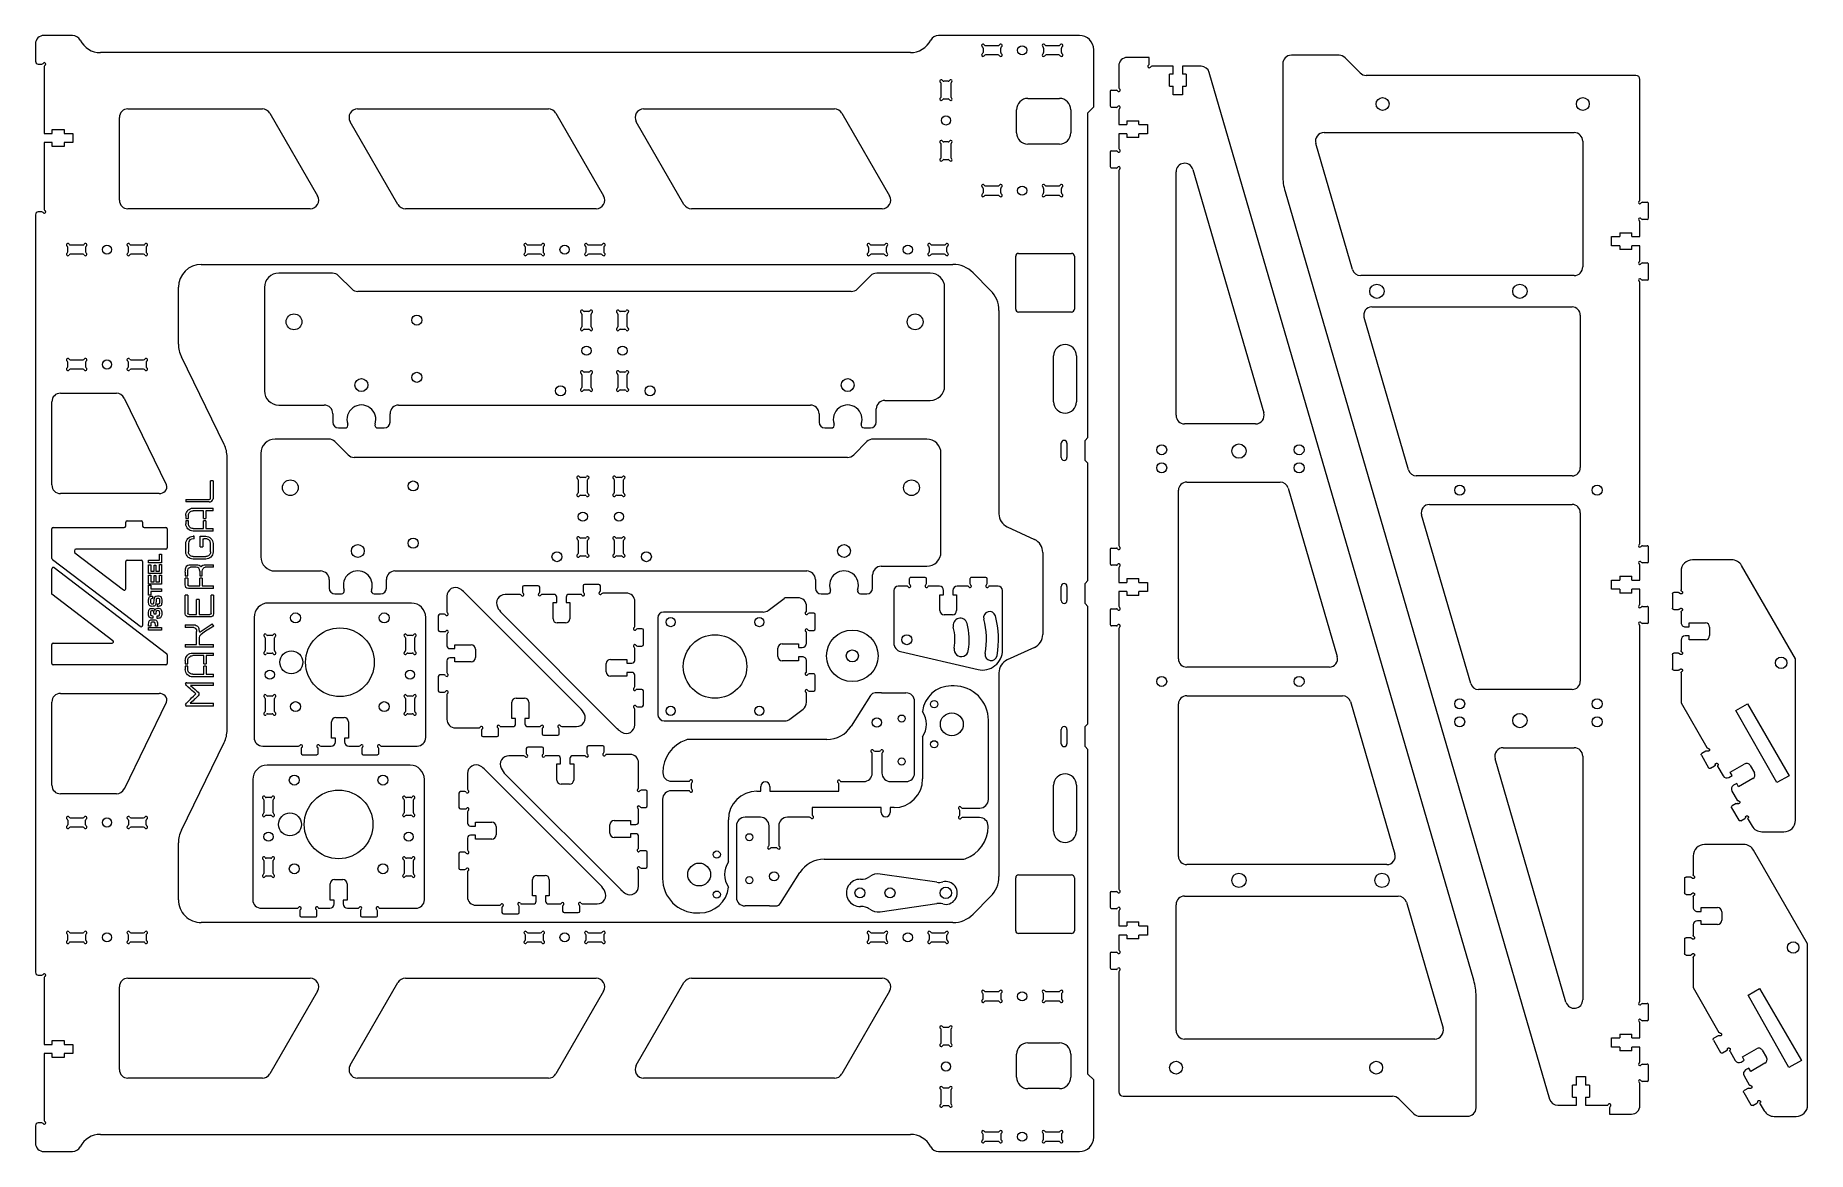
# Model space of a CAD drawing. Header units: millimetres. Extents: x 107 to 727, y 135 to 525.
import ezdxf

# ---------------------------------------------------------------- set-up
doc = ezdxf.new("R2010")
doc.units = ezdxf.units.MM

msp = doc.modelspace()

# ---------------------------------------------------------------- linework, layer by layer
at = {"color": 7, "linetype": 'Continuous', "lineweight": 15}
for p, q in [((107.04, 522.31), (107.04, 516.31)), ((119.99, 525.31), (110.04, 525.31)), ((472.04, 525.31), (422.74, 525.31)), ((438.34, 520.91), (438.34, 519.34)), ((439.21, 521.78), (443.67, 521.78)), ((444.54, 519.34), (444.54, 520.91)), ((459.54, 520.91), (459.54, 519.34)), ((460.41, 521.78), (464.87, 521.78)), ((465.74, 519.34), (465.74, 520.91)), ((108.04, 515.31), (109.27, 515.31)), ((110.14, 514.44), (110.14, 491.08)), ((412.94, 519.31), (129.79, 519.31)), ((443.67, 518.48), (439.21, 518.48)), ((464.87, 518.48), (460.41, 518.48)), ((477.04, 500.31), (477.04, 520.31)), ((485.82, 514.63), (485.82, 507.04)), ((496.47, 517.63), (488.82, 517.63)), ((496.47, 515.39), (496.47, 517.63)), ((504.87, 514.53), (497.34, 514.53)), ((504.87, 511.73), (504.87, 514.53)), ((508.07, 514.53), (508.07, 511.73)), ((514.57, 514.53), (508.07, 514.53)), ((543.14, 515.37), (543.14, 476.41)), ((562.82, 518.37), (546.14, 518.37)), ((564.91, 517.52), (565.17, 517.27)), ((570.19, 512.25), (565.17, 517.27)), ((423.74, 503.97), (423.74, 508.44)), ((426.18, 509.31), (424.61, 509.31)), ((427.04, 508.44), (427.04, 503.97)), ((504.87, 511.73), (503.52, 511.73)), ((503.52, 507.53), (503.52, 511.73)), ((509.42, 511.73), (508.07, 511.73)), ((509.42, 511.73), (509.42, 507.53)), ((609.92, 195.18), (517.45, 512.37)), ((666.54, 511.37), (572.31, 511.37)), ((668.04, 467.88), (668.04, 509.87)), ((424.61, 503.11), (426.18, 503.11)), ((454.04, 503.31), (465.04, 503.31)), ((482.82, 505.67), (482.82, 500.67)), ((483.32, 506.17), (484.96, 506.17)), ((503.52, 507.53), (504.87, 507.53)), ((504.87, 504.53), (504.87, 507.53)), ((508.07, 504.53), (504.87, 504.53)), ((508.07, 507.53), (508.07, 504.53)), ((508.07, 507.53), (509.42, 507.53)), ((136.38, 467.73), (136.38, 496.66)), ((139.38, 499.66), (186.38, 499.66)), ((188.98, 498.16), (205.68, 469.23)), ((219.68, 499.66), (286.38, 499.66)), ((288.98, 498.16), (305.68, 469.23)), ((319.68, 499.66), (386.38, 499.66)), ((388.98, 498.16), (405.68, 469.23)), ((450.04, 491.31), (450.04, 499.31)), ((469.04, 499.31), (469.04, 491.31)), ((475.04, 498.31), (477.04, 500.31)), ((475.04, 384.81), (475.04, 498.31)), ((484.96, 500.17), (483.32, 500.17)), ((485.82, 499.31), (485.82, 494.17)), ((110.14, 491.08), (112.94, 491.08)), ((112.94, 492.43), (117.14, 492.43)), ((112.94, 491.08), (112.94, 492.43)), ((117.14, 492.43), (117.14, 491.08)), ((117.14, 491.08), (120.14, 491.08)), ((120.14, 491.08), (120.14, 487.88)), ((233.78, 466.23), (217.08, 495.16)), ((333.78, 466.23), (317.08, 495.16)), ((485.82, 494.17), (488.62, 494.17)), ((485.82, 490.97), (485.82, 485.84)), ((488.62, 490.97), (485.82, 490.97)), ((488.62, 495.52), (492.82, 495.52)), ((488.62, 495.52), (488.62, 494.17)), ((488.62, 490.97), (488.62, 489.62)), ((492.82, 489.62), (488.62, 489.62)), ((492.82, 494.17), (492.82, 495.52)), ((492.82, 494.17), (495.82, 494.17)), ((492.82, 489.62), (492.82, 490.97)), ((495.82, 490.97), (492.82, 490.97)), ((495.82, 494.17), (495.82, 490.97)), ((557.57, 491.37), (645.04, 491.37)), ((110.14, 487.88), (110.14, 464.52)), ((112.94, 487.88), (110.14, 487.88)), ((112.94, 486.53), (112.94, 487.88)), ((117.14, 486.53), (112.94, 486.53)), ((117.14, 487.88), (117.14, 486.53)), ((120.14, 487.88), (117.14, 487.88)), ((423.74, 482.77), (423.74, 487.24)), ((426.18, 488.11), (424.61, 488.11)), ((427.04, 487.24), (427.04, 482.77)), ((465.04, 487.31), (454.04, 487.31)), ((482.82, 484.47), (482.82, 479.47)), ((483.32, 484.97), (484.96, 484.97)), ((567.51, 443.58), (554.69, 487.53)), ((648.04, 488.37), (648.04, 444.42)), ((424.61, 481.91), (426.18, 481.91)), ((484.96, 478.97), (483.32, 478.97)), ((485.82, 478.11), (485.82, 347.04)), ((505.82, 392.57), (505.82, 477.65)), ((511.7, 478.49), (536.5, 393.41)), ((438.34, 471.87), (438.34, 470.3)), ((439.21, 472.74), (443.67, 472.74)), ((444.54, 470.3), (444.54, 471.87)), ((459.54, 471.87), (459.54, 470.3)), ((460.41, 472.74), (464.87, 472.74)), ((465.74, 470.3), (465.74, 471.87)), ((203.08, 464.73), (139.38, 464.73)), ((303.08, 464.73), (236.38, 464.73)), ((403.08, 464.73), (336.38, 464.73)), ((443.67, 469.44), (439.21, 469.44)), ((464.87, 469.44), (460.41, 469.44)), ((543.94, 470.81), (636.41, 153.63)), ((668.9, 467.02), (670.54, 467.02)), ((671.04, 461.52), (671.04, 466.52)), ((107.04, 462.66), (107.04, 197.96)), ((109.27, 463.66), (108.04, 463.66)), ((668.04, 455.02), (668.04, 460.15)), ((670.54, 461.02), (668.9, 461.02)), ((658.04, 455.02), (661.04, 455.02)), ((658.04, 451.82), (658.04, 455.02)), ((661.04, 456.37), (665.24, 456.37)), ((661.04, 456.37), (661.04, 455.02)), ((665.24, 455.02), (665.24, 456.37)), ((665.24, 455.02), (668.04, 455.02)), ((118.34, 449.7), (118.34, 451.26)), ((119.21, 452.13), (123.67, 452.13)), ((123.67, 448.83), (119.21, 448.83)), ((124.54, 451.26), (124.54, 449.7)), ((139.54, 449.7), (139.54, 451.26)), ((140.41, 452.13), (144.87, 452.13)), ((144.87, 448.83), (140.41, 448.83)), ((145.74, 451.26), (145.74, 449.7)), ((278.34, 449.7), (278.34, 451.26)), ((279.21, 452.13), (283.67, 452.13)), ((283.67, 448.83), (279.21, 448.83)), ((284.54, 451.26), (284.54, 449.7)), ((299.54, 449.7), (299.54, 451.26)), ((300.41, 452.13), (304.87, 452.13)), ((304.87, 448.83), (300.41, 448.83)), ((305.74, 451.26), (305.74, 449.7)), ((398.34, 451.26), (398.34, 449.7)), ((399.21, 452.13), (403.67, 452.13)), ((403.67, 448.83), (399.21, 448.83)), ((404.54, 449.7), (404.54, 451.26)), ((419.54, 451.26), (419.54, 449.7)), ((420.41, 452.13), (424.87, 452.13)), ((424.87, 448.83), (420.41, 448.83)), ((425.74, 449.7), (425.74, 451.26)), ((449.79, 429.66), (449.79, 448.16)), ((450.79, 449.16), (469.29, 449.16)), ((470.29, 448.16), (470.29, 429.66)), ((661.04, 451.82), (658.04, 451.82)), ((661.04, 451.82), (661.04, 450.47)), ((665.24, 450.47), (661.04, 450.47)), ((665.24, 450.47), (665.24, 451.82)), ((668.04, 451.82), (665.24, 451.82)), ((668.04, 446.69), (668.04, 451.82)), ((165.04, 445.31), (427.79, 445.31)), ((210.87, 442.23), (192.11, 442.23)), ((217.62, 436.72), (212.99, 441.35)), ((399.04, 441.35), (394.41, 436.72)), ((419.92, 442.23), (401.16, 442.23)), ((434.86, 442.37), (440.99, 436.23)), ((645.04, 441.42), (570.39, 441.42)), ((668.9, 445.82), (670.54, 445.82)), ((671.04, 440.32), (671.04, 445.32)), ((157.04, 417.39), (157.04, 437.31)), ((187.11, 437.23), (187.11, 401.14)), ((392.29, 435.84), (219.74, 435.84)), ((424.92, 402.8), (424.92, 437.23)), ((668.04, 347.89), (668.04, 438.95)), ((670.54, 439.82), (668.9, 439.82)), ((298.06, 427.97), (298.06, 423.5)), ((300.5, 428.84), (298.93, 428.84)), ((301.36, 423.5), (301.36, 427.97)), ((310.66, 427.97), (310.66, 423.5)), ((313.1, 428.84), (311.53, 428.84)), ((313.96, 423.5), (313.96, 427.97)), ((443.91, 429.17), (443.91, 358.14)), ((469.29, 428.66), (450.79, 428.66)), ((574.3, 430.42), (644.31, 430.42)), ((647.18, 427.55), (647.18, 374.29)), ((298.93, 422.64), (300.5, 422.64)), ((311.53, 422.64), (313.1, 422.64)), ((587.08, 373.48), (571.55, 426.75)), ((118.34, 409.55), (118.34, 411.11)), ((119.21, 411.98), (123.67, 411.98)), ((124.54, 411.11), (124.54, 409.55)), ((139.54, 409.55), (139.54, 411.11)), ((140.41, 411.98), (144.87, 411.98)), ((145.74, 411.11), (145.74, 409.55)), ((173.02, 382.38), (158.06, 413)), ((463.04, 397.31), (463.04, 413.31)), ((471.04, 413.31), (471.04, 397.31)), ((123.67, 408.68), (119.21, 408.68)), ((144.87, 408.68), (140.41, 408.68)), ((298.06, 406.77), (298.06, 402.3)), ((300.5, 407.64), (298.93, 407.64)), ((301.36, 402.3), (301.36, 406.77)), ((310.66, 406.77), (310.66, 402.3)), ((313.1, 407.64), (311.53, 407.64)), ((313.96, 402.3), (313.96, 406.77)), ((112.78, 368.22), (112.78, 397.3)), ((115.78, 400.3), (135.33, 400.3)), ((138.02, 398.61), (152.79, 368.41)), ((298.93, 401.44), (300.5, 401.44)), ((311.53, 401.44), (313.1, 401.44)), ((404.02, 397.8), (419.92, 397.8)), ((192.11, 396.14), (208.01, 396.14)), ((211.01, 393.14), (211.01, 390.14)), ((231.01, 390.14), (231.01, 393.14)), ((234.01, 396.14), (378.02, 396.14)), ((381.02, 393.14), (381.02, 390.14)), ((401.02, 390.15), (401.02, 394.8)), ((209.59, 384.27), (190.84, 384.27)), ((213.01, 388.14), (215.3, 388.14)), ((226.72, 388.14), (229.01, 388.14)), ((383.02, 388.14), (385.31, 388.14)), ((396.73, 388.15), (399.02, 388.15)), ((418.65, 384.27), (399.89, 384.27)), ((474.04, 383.81), (475.04, 384.81)), ((533.62, 389.57), (508.82, 389.57)), ((174.04, 282.62), (174.04, 377.99)), ((185.84, 379.27), (185.84, 343.17)), ((216.35, 378.76), (211.71, 383.39)), ((397.77, 383.39), (393.13, 378.76)), ((423.65, 344.84), (423.65, 379.27)), ((465.69, 377.81), (465.69, 382.81)), ((467.69, 382.81), (467.69, 377.81)), ((474.04, 376.81), (474.04, 383.81)), ((391.01, 377.88), (218.47, 377.88)), ((475.04, 375.81), (474.04, 376.81)), ((475.04, 334.81), (475.04, 375.81)), ((169.13, 369.62), (168.26, 369.62)), ((168.26, 363.57), (168.26, 369.62)), ((169.13, 369.62), (169.13, 363.38)), ((296.79, 370.01), (296.79, 365.54)), ((299.22, 370.87), (297.66, 370.87)), ((300.09, 365.54), (300.09, 370.01)), ((309.39, 370.01), (309.39, 365.54)), ((311.82, 370.87), (310.26, 370.87)), ((312.69, 365.54), (312.69, 370.01)), ((506.68, 307.44), (506.68, 366.37)), ((509.55, 369.23), (542.26, 369.23)), ((545.01, 367.17), (562.19, 308.24)), ((644.31, 371.42), (589.83, 371.42)), ((150.32, 365.22), (115.78, 365.22)), ((159.65, 363.15), (159.63, 362.33)), ((167.83, 362.33), (159.63, 362.33)), ((159.65, 363.15), (167.83, 363.18)), ((162.14, 360.13), (169.13, 360.13)), ((169.13, 359.25), (169.13, 360.13)), ((297.66, 364.67), (299.22, 364.67)), ((310.26, 364.67), (311.82, 364.67)), ((594.42, 361.42), (644.31, 361.42)), ((113.28, 353.37), (138.09, 353.37)), ((138.59, 353.87), (138.59, 355.19)), ((139.09, 355.69), (144, 355.69)), ((144.5, 355.19), (144.5, 353.87)), ((145, 353.37), (152.62, 353.37)), ((159.63, 357.61), (159.63, 356.57)), ((159.63, 356.57), (160.5, 356.57)), ((160.5, 355.7), (159.63, 355.7)), ((159.63, 355.7), (159.63, 354.64)), ((160.5, 356.57), (160.5, 357.61)), ((160.5, 354.64), (160.5, 355.7)), ((165.8, 359.25), (162.14, 359.25)), ((165.8, 356.57), (165.8, 359.25)), ((165.8, 356.57), (166.66, 356.57)), ((166.66, 355.7), (165.8, 355.7)), ((165.8, 353.01), (165.8, 355.7)), ((166.66, 359.25), (166.66, 356.57)), ((169.13, 359.25), (166.66, 359.25)), ((166.66, 355.7), (166.66, 353.01)), ((446.8, 353.61), (456.35, 349.15)), ((608.85, 298.82), (591.67, 357.75)), ((647.18, 358.55), (647.18, 299.63)), ((112.78, 342.5), (112.78, 352.87)), ((153.12, 352.87), (153.12, 346.27)), ((159.63, 344.82), (159.63, 347.79)), ((160.5, 347.79), (160.5, 344.82)), ((162.14, 353.01), (165.8, 353.01)), ((169.13, 352.14), (162.14, 352.14)), ((162.51, 350.29), (162.14, 350.29)), ((162.51, 349.41), (162.51, 350.29)), ((164.67, 350.29), (166.63, 350.29)), ((164.67, 346.58), (164.67, 350.29)), ((165.52, 349.41), (165.95, 349.44)), ((165.52, 349.41), (165.52, 346.58)), ((166.66, 353.01), (169.13, 353.01)), ((168.26, 344.82), (168.26, 347.8)), ((169.13, 352.14), (169.13, 353.01)), ((169.13, 347.79), (169.13, 344.82)), ((296.79, 348.81), (296.79, 344.34)), ((299.22, 349.67), (297.66, 349.67)), ((300.09, 344.34), (300.09, 348.81)), ((309.39, 348.81), (309.39, 344.34)), ((311.82, 349.67), (310.26, 349.67)), ((312.69, 344.34), (312.69, 348.81)), ((668.9, 347.02), (670.54, 347.02)), ((136.21, 324.46), (112.98, 342.1)), ((120.68, 345.27), (120.68, 344.89)), ((120.87, 344.49), (137.79, 331.55)), ((152.62, 345.77), (121.18, 345.77)), ((138.59, 331.94), (138.59, 341.51)), ((139.09, 342.01), (144, 342.01)), ((144.5, 341.51), (144.5, 319.17)), ((146.61, 341.91), (150.39, 341.91)), ((146.61, 341.05), (146.61, 341.91)), ((151.16, 341.05), (146.61, 341.05)), ((150.39, 344.04), (151.16, 344.04)), ((150.39, 341.91), (150.39, 344.04)), ((151.16, 344.04), (151.16, 341.05)), ((162.13, 343.19), (166.63, 343.19)), ((166.63, 342.32), (162.13, 342.32)), ((164.67, 346.58), (165.52, 346.58)), ((297.66, 343.47), (299.22, 343.47)), ((310.26, 343.47), (311.82, 343.47)), ((459.24, 344.62), (459.24, 316.01)), ((482.82, 345.67), (482.82, 340.67)), ((483.32, 346.17), (484.96, 346.17)), ((670.54, 341.02), (668.9, 341.02)), ((671.04, 341.52), (671.04, 346.52)), ((700.08, 342.06), (686.39, 342.06)), ((112.78, 330.13), (112.78, 338.94)), ((113.59, 339.34), (152.9, 309.33)), ((146.61, 340.38), (147.33, 340.38)), ((146.61, 337.27), (146.61, 340.38)), ((151.16, 337.27), (146.61, 337.27)), ((146.61, 336.7), (147.33, 336.7)), ((146.61, 333.58), (146.61, 336.7)), ((147.33, 340.38), (147.33, 338.13)), ((147.33, 338.13), (148.51, 338.13)), ((147.33, 336.7), (147.33, 334.44)), ((148.51, 340.26), (149.15, 340.26)), ((148.51, 338.13), (148.51, 340.26)), ((148.51, 336.58), (149.15, 336.58)), ((148.51, 334.44), (148.51, 336.58)), ((149.15, 340.26), (149.15, 338.13)), ((149.15, 338.13), (150.44, 338.13)), ((149.15, 336.58), (149.15, 334.44)), ((150.44, 340.4), (151.16, 340.4)), ((150.44, 338.13), (150.44, 340.4)), ((150.44, 336.72), (151.16, 336.72)), ((150.44, 334.44), (150.44, 336.72)), ((151.16, 340.4), (151.16, 337.27)), ((151.16, 336.72), (151.16, 333.58)), ((159.44, 337.8), (159.44, 336.52)), ((159.44, 336.52), (160.32, 336.52)), ((160.32, 335.65), (159.44, 335.65)), ((159.44, 333.39), (159.44, 335.65)), ((160.32, 336.52), (160.32, 337.74)), ((160.32, 335.65), (160.32, 333.37)), ((161.31, 340.36), (163.26, 340.36)), ((163.26, 339.45), (161.31, 339.45)), ((164.46, 332.93), (164.48, 335.65)), ((165.36, 335.65), (164.48, 335.65)), ((164.5, 338.16), (164.49, 336.52)), ((164.49, 336.52), (165.36, 336.52)), ((165.36, 336.52), (165.36, 338.15)), ((165.36, 335.65), (165.36, 332.93)), ((166.41, 340.36), (169.33, 340.36)), ((169.33, 339.45), (166.41, 339.45)), ((169.33, 339.45), (169.33, 340.36)), ((190.84, 338.17), (206.74, 338.17)), ((209.74, 335.17), (209.74, 332.18)), ((229.74, 332.18), (229.74, 335.17)), ((232.74, 338.17), (376.75, 338.17)), ((379.75, 335.17), (379.75, 332.18)), ((399.75, 332.19), (399.75, 336.84)), ((402.75, 339.84), (418.65, 339.84)), ((412.57, 335.39), (412.57, 333.76)), ((418.07, 335.89), (413.07, 335.89)), ((418.57, 333.76), (418.57, 335.39)), ((433.77, 335.39), (433.77, 333.76)), ((439.27, 335.89), (434.27, 335.89)), ((439.77, 333.76), (439.77, 335.39)), ((474.04, 333.81), (475.04, 334.81)), ((484.96, 340.17), (483.32, 340.17)), ((485.82, 339.31), (485.82, 334.17)), ((488.62, 335.52), (492.82, 335.52)), ((488.62, 335.52), (488.62, 334.17)), ((492.82, 334.17), (492.82, 335.52)), ((658.04, 335.02), (661.04, 335.02)), ((658.04, 331.82), (658.04, 335.02)), ((661.04, 336.37), (665.24, 336.37)), ((661.04, 336.37), (661.04, 335.02)), ((665.24, 335.02), (665.24, 336.37)), ((665.24, 335.02), (668.04, 335.02)), ((668.04, 335.02), (668.04, 340.15)), ((682.39, 338.06), (682.39, 331.53)), ((722.39, 307.42), (703.54, 340.06)), ((134.14, 313.82), (112.78, 330.13)), ((151.16, 333.58), (146.61, 333.58)), ((146.61, 333.24), (147.38, 333.24)), ((146.61, 329.7), (146.61, 333.24)), ((147.38, 329.7), (146.61, 329.7)), ((147.33, 334.44), (148.51, 334.44)), ((147.38, 333.24), (147.38, 331.88)), ((147.38, 331.88), (151.16, 331.88)), ((147.38, 331.02), (147.38, 329.7)), ((151.16, 331.02), (147.38, 331.02)), ((147.77, 329.36), (147.94, 329.36)), ((147.94, 329.36), (147.94, 328.52)), ((149.15, 334.44), (150.44, 334.44)), ((151.16, 331.88), (151.16, 331.02)), ((160.32, 329.72), (159.4, 329.72)), ((159.4, 323.2), (159.4, 329.72)), ((160.32, 329.72), (160.32, 323.4)), ((169.33, 332.04), (160.51, 332.04)), ((160.72, 332.93), (164.46, 332.93)), ((165.36, 332.93), (169.33, 332.93)), ((169.33, 329.72), (168.42, 329.72)), ((168.42, 323.4), (168.42, 329.72)), ((169.33, 332.04), (169.33, 332.93)), ((169.33, 329.72), (169.33, 323.2)), ((211.74, 330.18), (214.03, 330.18)), ((225.45, 330.18), (227.74, 330.18)), ((250.9, 329.39), (250.9, 323.91)), ((297.39, 290.37), (257.05, 330.71)), ((276.46, 329.92), (271.24, 329.92)), ((277.35, 332.5), (277.35, 330.81)), ((282.85, 333), (277.85, 333)), ((283.35, 330.79), (283.35, 332.5)), ((288.31, 330), (284.22, 330)), ((289.31, 327.2), (289.31, 329)), ((292.59, 329), (292.59, 327.2)), ((297.68, 330), (293.59, 330)), ((298.55, 332.93), (298.55, 330.86)), ((304.05, 333.43), (299.05, 333.43)), ((304.55, 331.3), (304.55, 332.93)), ((313.61, 330.43), (305.42, 330.43)), ((363.27, 324.41), (368.84, 328.6)), ((373.64, 328.81), (369.44, 328.81)), ((381.74, 330.18), (384.03, 330.18)), ((395.46, 330.19), (397.75, 330.19)), ((407.17, 331.39), (407.17, 312.95)), ((411.71, 332.89), (408.67, 332.89)), ((423.07, 332.89), (419.44, 332.89)), ((423.22, 324.39), (423.22, 329.89)), ((423.22, 329.89), (424.57, 329.89)), ((424.57, 329.89), (424.57, 331.39)), ((427.77, 331.39), (427.77, 329.89)), ((427.77, 329.89), (429.12, 329.89)), ((429.12, 329.89), (429.12, 324.39)), ((432.91, 332.89), (429.27, 332.89)), ((443.67, 332.89), (440.64, 332.89)), ((445.17, 310.57), (445.17, 331.39)), ((465.69, 327.81), (465.69, 332.81)), ((467.69, 332.81), (467.69, 327.81)), ((474.04, 326.81), (474.04, 333.81)), ((485.82, 334.17), (488.62, 334.17)), ((485.82, 330.97), (485.82, 325.84)), ((488.62, 330.97), (485.82, 330.97)), ((488.62, 330.97), (488.62, 329.62)), ((492.82, 329.62), (488.62, 329.62)), ((492.82, 334.17), (495.82, 334.17)), ((492.82, 329.62), (492.82, 330.97)), ((495.82, 330.97), (492.82, 330.97)), ((495.82, 334.17), (495.82, 330.97)), ((661.04, 331.82), (658.04, 331.82)), ((661.04, 331.82), (661.04, 330.47)), ((665.24, 330.47), (661.04, 330.47)), ((665.24, 330.47), (665.24, 331.82)), ((668.04, 331.82), (665.24, 331.82)), ((668.04, 326.69), (668.04, 331.82)), ((679.39, 330.16), (679.39, 325.16)), ((681.52, 330.66), (679.89, 330.66)), ((143.7, 318.77), (136.21, 324.46)), ((147.94, 322.53), (148.08, 322.53)), ((148.08, 322.53), (148.08, 321.7)), ((148.5, 323.06), (148.5, 323.21)), ((149.17, 323.06), (148.5, 323.06)), ((148.82, 324.35), (148.85, 324.35)), ((149.17, 323.59), (149.17, 323.21)), ((149.17, 323.21), (149.17, 323.06)), ((149.24, 327.97), (149.22, 327.49)), ((149.62, 321.62), (149.62, 322.47)), ((149.72, 326.64), (149.82, 326.64)), ((149.72, 325.8), (149.72, 326.64)), ((149.89, 325.8), (149.72, 325.8)), ((160.76, 323.01), (163.4, 323.01)), ((164.31, 328.23), (163.4, 328.23)), ((163.4, 323.01), (163.4, 328.23)), ((164.31, 328.23), (164.31, 323.01)), ((164.31, 323.01), (167.98, 323.01)), ((238.5, 326.97), (188.5, 326.97)), ((247.9, 322.53), (247.9, 317.53)), ((250.02, 323.03), (248.4, 323.03)), ((270.11, 323.41), (310.45, 283.07)), ((288, 321.5), (288, 327.2)), ((288, 327.2), (289.31, 327.2)), ((292.59, 327.2), (293.9, 327.2)), ((293.9, 327.2), (293.9, 321.5)), ((316.61, 318.8), (316.61, 327.43)), ((361.46, 323.81), (326.64, 323.81)), ((376.64, 324.27), (376.64, 325.81)), ((379.14, 323.41), (377.51, 323.41)), ((379.64, 317.91), (379.64, 322.91)), ((427.62, 322.89), (424.72, 322.89)), ((475.04, 325.81), (474.04, 326.81)), ((475.04, 284.81), (475.04, 325.81)), ((482.82, 324.47), (482.82, 319.47)), ((483.32, 324.97), (484.96, 324.97)), ((668.9, 325.82), (670.54, 325.82)), ((671.04, 320.32), (671.04, 325.32)), ((679.89, 324.66), (681.52, 324.66)), ((682.39, 323.79), (682.39, 320.16)), ((146.61, 318.93), (146.61, 319.59)), ((147.33, 318.93), (146.61, 318.93)), ((146.61, 318.39), (151.16, 318.39)), ((146.61, 317.53), (146.61, 318.39)), ((151.16, 317.53), (146.61, 317.53)), ((147.33, 319.46), (147.33, 318.93)), ((148.08, 321.7), (147.91, 321.7)), ((148.97, 318.91), (148.97, 319.38)), ((149.69, 318.91), (148.97, 318.91)), ((149.87, 321.62), (149.62, 321.62)), ((149.69, 319.61), (149.69, 319.41)), ((149.69, 319.41), (149.69, 318.91)), ((151.16, 318.39), (151.16, 317.53)), ((159.42, 319.37), (162.35, 319.37)), ((159.42, 319.37), (159.42, 318.45)), ((162.38, 318.45), (159.42, 318.45)), ((167.98, 322.1), (160.76, 322.1)), ((163.38, 312.48), (163.38, 317.07)), ((164.61, 316.87), (168.86, 319.71)), ((169.41, 318.92), (166.49, 317.09)), ((169.41, 318.92), (168.86, 319.71)), ((183.5, 321.97), (183.5, 279.97)), ((243.5, 279.97), (243.5, 321.97)), ((248.4, 317.03), (250.18, 317.03)), ((292.4, 320), (289.5, 320)), ((319.11, 317.95), (317.49, 317.95)), ((319.61, 312.45), (319.61, 317.45)), ((324.64, 321.81), (324.64, 288.04)), ((376.64, 312.91), (376.64, 316.54)), ((377.51, 317.41), (379.14, 317.41)), ((484.96, 318.97), (483.32, 318.97)), ((485.82, 318.11), (485.82, 227.04)), ((668.04, 187.89), (668.04, 318.95)), ((670.54, 319.82), (668.9, 319.82)), ((683.89, 318.66), (685.19, 318.66)), ((685.19, 320.01), (689.39, 320.01)), ((685.19, 318.66), (685.19, 320.01)), ((689.39, 320.01), (690.89, 320.01)), ((692.39, 318.51), (692.39, 315.61)), ((112.78, 305.89), (112.78, 312.43)), ((113.28, 312.93), (133.84, 312.93)), ((159.42, 312.48), (163.38, 312.48)), ((159.42, 312.48), (159.42, 311.59)), ((169.33, 311.59), (159.42, 311.59)), ((164.27, 314.95), (164.27, 312.48)), ((164.27, 312.48), (169.33, 312.48)), ((169.33, 311.59), (169.33, 312.48)), ((187.33, 314.8), (187.33, 310.33)), ((189.77, 315.67), (188.2, 315.67)), ((190.63, 310.33), (190.63, 314.8)), ((236.37, 314.8), (236.37, 310.33)), ((238.81, 315.67), (237.24, 315.67)), ((239.67, 310.33), (239.67, 314.8)), ((250.9, 315.98), (250.9, 312.03)), ((251.9, 311.03), (253.7, 311.03)), ((253.7, 312.38), (259.4, 312.38)), ((253.7, 311.03), (253.7, 312.38)), ((260.9, 310.88), (260.9, 307.98)), ((316.6, 306.95), (316.6, 311.09)), ((317.49, 311.95), (319.11, 311.95)), ((366.64, 308.28), (366.64, 311.18)), ((368.14, 312.68), (373.84, 312.68)), ((373.84, 312.68), (373.84, 311.41)), ((373.84, 311.41), (375.14, 311.41)), ((409.5, 310.03), (436.59, 303.75)), ((456.33, 311.47), (446.83, 307.11)), ((682.39, 313.96), (682.39, 310.33)), ((685.19, 315.46), (683.89, 315.46)), ((685.19, 314.11), (685.19, 315.46)), ((690.89, 314.11), (685.19, 314.11)), ((152.6, 305.39), (113.28, 305.39)), ((153.1, 308.93), (153.1, 305.89)), ((159.4, 306.89), (159.4, 305.78)), ((159.4, 305.78), (160.32, 305.78)), ((160.32, 304.91), (159.4, 304.91)), ((159.4, 304.91), (159.4, 303.78)), ((160.32, 305.78), (160.32, 306.88)), ((160.32, 303.78), (160.32, 304.91)), ((162.02, 309.51), (169.33, 309.51)), ((165.86, 308.6), (162.03, 308.6)), ((165.86, 305.78), (165.86, 308.6)), ((165.86, 305.78), (166.75, 305.78)), ((166.75, 304.91), (165.86, 304.91)), ((165.86, 302.08), (165.86, 304.91)), ((166.75, 308.6), (166.75, 305.78)), ((169.33, 308.6), (166.75, 308.6)), ((166.75, 304.91), (166.75, 302.08)), ((169.33, 308.6), (169.33, 309.51)), ((188.2, 309.47), (189.77, 309.47)), ((237.24, 309.47), (238.81, 309.47)), ((250.9, 306.83), (250.9, 302.69)), ((253.7, 307.83), (251.9, 307.83)), ((253.7, 306.48), (253.7, 307.83)), ((259.4, 306.48), (253.7, 306.48)), ((306.6, 302.9), (306.6, 305.8)), ((308.1, 307.3), (313.8, 307.3)), ((313.8, 307.3), (313.8, 305.95)), ((313.8, 305.95), (315.6, 305.95)), ((373.84, 306.78), (368.14, 306.78)), ((375.14, 308.21), (373.84, 308.21)), ((373.84, 308.21), (373.84, 306.78)), ((376.64, 303.07), (376.64, 306.71)), ((559.44, 304.57), (509.55, 304.57)), ((679.39, 308.96), (679.39, 303.96)), ((681.52, 309.46), (679.89, 309.46)), ((722.39, 251.06), (722.39, 307.42)), ((160.01, 299.14), (169.33, 299.14)), ((161.23, 298.2), (162.93, 296.75)), ((169.33, 298.2), (161.23, 298.2)), ((169.33, 301.17), (162.02, 301.17)), ((162.03, 302.08), (165.86, 302.08)), ((166.75, 302.08), (169.33, 302.08)), ((169.33, 301.17), (169.33, 302.08)), ((169.33, 298.2), (169.33, 299.14)), ((247.89, 301.33), (247.89, 296.33)), ((250.01, 301.83), (248.39, 301.83)), ((313.8, 301.4), (308.1, 301.4)), ((313.8, 302.75), (313.8, 301.4)), ((315.6, 302.75), (313.8, 302.75)), ((316.6, 297.8), (316.6, 301.75)), ((379.14, 302.21), (377.51, 302.21)), ((379.64, 296.71), (379.64, 301.71)), ((428.22, 298.01), (427.16, 298.01)), ((443.91, 302.56), (443.91, 231.44)), ((679.89, 303.46), (681.52, 303.46)), ((682.39, 302.59), (682.39, 292.06)), ((112.78, 263.31), (112.78, 292.39)), ((115.78, 295.39), (150.32, 295.39)), ((152.79, 292.2), (138.02, 261.99)), ((161.17, 291.93), (169.33, 291.93)), ((169.33, 290.99), (169.33, 291.93)), ((187.33, 293.6), (187.33, 289.13)), ((189.77, 294.47), (188.2, 294.47)), ((190.63, 289.13), (190.63, 293.6)), ((236.37, 293.6), (236.37, 289.13)), ((238.81, 294.47), (237.24, 294.47)), ((239.67, 289.13), (239.67, 293.6)), ((248.39, 295.83), (250.01, 295.83)), ((250.89, 294.98), (250.89, 286.35)), ((273.6, 286.58), (273.6, 292.28)), ((275.1, 293.78), (278, 293.78)), ((279.5, 292.28), (279.5, 286.58)), ((319.1, 296.75), (317.32, 296.75)), ((319.6, 291.25), (319.6, 296.25)), ((376.64, 292.3), (376.64, 295.34)), ((377.51, 296.21), (379.14, 296.21)), ((398.99, 294.66), (392.21, 283.94)), ((402.87, 295.59), (400.68, 295.59)), ((402.87, 295.59), (411.4, 295.59)), ((414.4, 267.59), (414.4, 292.59)), ((506.68, 238.44), (506.68, 291.71)), ((509.55, 294.57), (564.03, 294.57)), ((566.78, 292.51), (582.31, 239.24)), ((644.31, 296.76), (611.6, 296.76)), ((682.39, 292.06), (691.41, 276.44)), ((701.6, 289.46), (705.58, 291.75)), ((705.58, 291.75), (720.23, 266.64)), ((169.33, 290.99), (160.01, 290.99)), ((188.2, 288.27), (189.77, 288.27)), ((210.55, 279.77), (210.55, 285.47)), ((212.05, 286.97), (214.95, 286.97)), ((216.45, 285.47), (216.45, 279.77)), ((237.24, 288.27), (238.81, 288.27)), ((274.91, 286.58), (273.6, 286.58)), ((274.91, 284.78), (274.91, 286.58)), ((278.19, 286.58), (278.19, 284.78)), ((279.5, 286.58), (278.19, 286.58)), ((316.6, 284.39), (316.6, 289.87)), ((317.48, 290.75), (319.1, 290.75)), ((326.88, 285.81), (369, 285.81)), ((370.8, 286.41), (375.45, 289.91)), ((440.22, 258.33), (440.22, 286.01)), ((715.87, 264.21), (701.6, 289.46)), ((211.9, 279.77), (210.55, 279.77)), ((211.9, 278.47), (211.9, 279.77)), ((215.1, 279.77), (215.1, 278.47)), ((216.45, 279.77), (215.1, 279.77)), ((253.89, 283.35), (262.09, 283.35)), ((262.95, 282.48), (262.95, 280.85)), ((263.45, 280.35), (268.45, 280.35)), ((268.95, 280.85), (268.95, 282.92)), ((269.82, 283.78), (273.91, 283.78)), ((279.19, 283.78), (283.28, 283.78)), ((284.15, 282.98), (284.15, 281.28)), ((284.65, 280.78), (289.65, 280.78)), ((290.15, 281.28), (290.15, 282.97)), ((291.04, 283.86), (296.26, 283.86)), ((383.76, 279.28), (335.44, 279.28)), ((417.22, 280.21), (417.22, 265.49)), ((465.69, 277.81), (465.69, 282.81)), ((467.69, 282.81), (467.69, 277.81)), ((474.04, 283.81), (475.04, 284.81)), ((474.04, 276.81), (474.04, 283.81)), ((158.06, 247.61), (173.02, 278.23)), ((186.5, 276.97), (199.04, 276.97)), ((199.9, 276.1), (199.9, 274.47)), ((200.4, 273.97), (205.4, 273.97)), ((205.9, 274.47), (205.9, 276.1)), ((206.77, 276.97), (210.4, 276.97)), ((216.6, 276.97), (220.24, 276.97)), ((221.1, 276.1), (221.1, 274.47)), ((221.6, 273.97), (226.6, 273.97)), ((227.1, 274.47), (227.1, 276.1)), ((227.97, 276.97), (240.5, 276.97)), ((277.78, 273.56), (272.56, 273.56)), ((278.67, 276.13), (278.67, 274.44)), ((284.17, 276.63), (279.17, 276.63)), ((284.67, 274.43), (284.67, 276.13)), ((289.63, 273.63), (285.54, 273.63)), ((290.63, 270.83), (290.63, 272.63)), ((293.91, 272.63), (293.91, 270.83)), ((299, 273.63), (294.91, 273.63)), ((299.87, 276.57), (299.87, 274.5)), ((305.37, 277.07), (300.37, 277.07)), ((305.87, 274.94), (305.87, 276.57)), ((314.93, 274.07), (306.74, 274.07)), ((399.6, 267.59), (399.6, 274.37)), ((400.47, 275.24), (402.13, 275.24)), ((403, 274.37), (403, 267.59)), ((475.04, 275.81), (474.04, 276.81)), ((475.04, 162.31), (475.04, 275.81)), ((620.24, 276.42), (645.04, 276.42)), ((648.04, 273.42), (648.04, 188.35)), ((689.49, 273.76), (691.99, 269.43)), ((691.09, 275.26), (689.67, 274.44)), ((238.04, 270.31), (188.04, 270.31)), ((258.1, 267.41), (258.1, 261.94)), ((304.59, 228.4), (264.25, 268.74)), ((271.43, 267.05), (311.77, 226.71)), ((289.32, 270.83), (290.63, 270.83)), ((289.32, 265.13), (289.32, 270.83)), ((293.91, 270.83), (295.22, 270.83)), ((295.22, 270.83), (295.22, 265.13)), ((317.93, 262.44), (317.93, 271.07)), ((326.4, 267.78), (326.4, 267.69)), ((642.16, 187.51), (617.36, 272.58)), ((692.67, 269.25), (694.09, 270.06)), ((695.27, 269.75), (697.09, 266.6)), ((699.14, 266.05), (700.26, 266.7)), ((699.59, 267.87), (704.52, 270.72)), ((700.26, 266.7), (699.59, 267.87)), ((706.57, 270.17), (708.02, 267.66)), ((720.23, 266.64), (715.87, 264.21)), ((135.33, 260.31), (115.78, 260.31)), ((183.04, 265.31), (183.04, 223.31)), ((243.04, 223.31), (243.04, 265.31)), ((255.1, 260.56), (255.1, 255.56)), ((257.22, 261.06), (255.6, 261.06)), ((293.72, 263.63), (290.82, 263.63)), ((320.43, 261.58), (318.81, 261.58)), ((320.93, 256.08), (320.93, 261.08)), ((335.43, 261.39), (329.31, 261.39)), ((329.4, 264.69), (335.43, 264.69)), ((336.3, 263.83), (336.3, 262.26)), ((359.31, 261.23), (360.63, 261.23)), ((360.63, 261.23), (360.63, 262.9)), ((363.83, 262.9), (363.83, 261.23)), ((363.83, 261.23), (387.95, 261.23)), ((387.95, 261.23), (387.95, 263.72)), ((388.82, 264.59), (396.6, 264.59)), ((406, 264.59), (411.4, 264.59)), ((463.04, 247.3), (463.04, 263.3)), ((471.04, 263.3), (471.04, 247.3)), ((700.19, 261.23), (702.01, 258.08)), ((701.86, 263.93), (700.74, 263.28)), ((702.54, 262.76), (701.86, 263.93)), ((707.47, 265.61), (702.54, 262.76)), ((186.87, 258.15), (186.87, 253.68)), ((189.3, 259.01), (187.74, 259.01)), ((190.17, 253.68), (190.17, 258.15)), ((235.91, 258.15), (235.91, 253.68)), ((238.34, 259.01), (236.78, 259.01)), ((239.21, 253.68), (239.21, 258.15)), ((255.6, 255.06), (257.38, 255.06)), ((317.92, 250.58), (317.92, 254.73)), ((318.81, 255.58), (320.43, 255.58)), ((326.31, 258.39), (326.31, 230.71)), ((378.58, 255.49), (378.58, 253)), ((402.7, 255.49), (378.58, 255.49)), ((402.7, 253.82), (402.7, 255.49)), ((405.9, 255.49), (405.9, 253.82)), ((407.22, 255.49), (405.9, 255.49)), ((430.23, 252.89), (430.23, 254.46)), ((431.09, 255.33), (437.22, 255.33)), ((700.09, 255.4), (702.59, 251.07)), ((701.69, 256.9), (700.27, 256.08)), ((118.34, 251.06), (118.34, 249.5)), ((119.21, 251.93), (123.67, 251.93)), ((123.67, 248.63), (119.21, 248.63)), ((124.54, 249.5), (124.54, 251.06)), ((139.54, 251.06), (139.54, 249.5)), ((140.41, 251.93), (144.87, 251.93)), ((144.87, 248.63), (140.41, 248.63)), ((145.74, 249.5), (145.74, 251.06)), ((187.74, 252.81), (189.3, 252.81)), ((236.78, 252.81), (238.34, 252.81)), ((258.1, 254.01), (258.1, 250.06)), ((259.1, 249.06), (260.9, 249.06)), ((260.9, 250.41), (266.6, 250.41)), ((260.9, 249.06), (260.9, 250.41)), ((268.1, 248.91), (268.1, 246.01)), ((307.92, 246.53), (307.92, 249.43)), ((309.42, 250.93), (315.12, 250.93)), ((315.12, 250.93), (315.12, 249.58)), ((315.12, 249.58), (316.92, 249.58)), ((349.31, 236.51), (349.31, 251.23)), ((352.13, 249.13), (352.13, 224.13)), ((360.53, 252.13), (355.13, 252.13)), ((363.53, 242.35), (363.53, 249.13)), ((366.93, 249.13), (366.93, 242.35)), ((377.71, 252.13), (369.93, 252.13)), ((437.13, 252.03), (431.09, 252.03)), ((440.13, 248.94), (440.13, 249.03)), ((703.27, 250.89), (704.69, 251.7)), ((705.87, 251.39), (707.21, 249.06)), ((157.04, 223.31), (157.04, 243.22)), ((258.1, 244.86), (258.1, 240.71)), ((260.9, 245.86), (259.1, 245.86)), ((260.9, 244.51), (260.9, 245.86)), ((266.6, 244.51), (260.9, 244.51)), ((315.12, 245.03), (309.42, 245.03)), ((315.12, 246.38), (315.12, 245.03)), ((316.92, 246.38), (315.12, 246.38)), ((317.92, 241.43), (317.92, 245.38)), ((704.32, 242.58), (690.63, 242.58)), ((710.68, 247.06), (718.39, 247.06)), ((186.87, 236.95), (186.87, 232.48)), ((189.3, 237.81), (187.74, 237.81)), ((190.17, 232.48), (190.17, 236.95)), ((235.91, 236.95), (235.91, 232.48)), ((238.34, 237.81), (236.78, 237.81)), ((239.21, 232.48), (239.21, 236.95)), ((255.09, 239.36), (255.09, 234.36)), ((257.2, 239.86), (255.59, 239.86)), ((320.42, 240.38), (318.64, 240.38)), ((320.92, 234.88), (320.92, 239.88)), ((366.06, 241.48), (364.39, 241.48)), ((382.77, 237.44), (431.09, 237.44)), ((579.56, 235.57), (509.55, 235.57)), ((686.63, 238.58), (686.63, 232.05)), ((726.63, 207.94), (707.78, 240.58)), ((187.74, 231.61), (189.3, 231.61)), ((211.59, 230.31), (214.49, 230.31)), ((236.78, 231.61), (238.34, 231.61)), ((255.59, 233.86), (257.2, 233.86)), ((258.09, 233), (258.09, 224.37)), ((280.8, 224.61), (280.8, 230.31)), ((282.3, 231.81), (285.2, 231.81)), ((286.7, 230.31), (286.7, 224.61)), ((317.92, 228.03), (317.92, 233.5)), ((318.8, 234.38), (320.42, 234.38)), ((367.54, 222.06), (374.32, 232.78)), ((422.2, 229.41), (402.35, 232.27)), ((449.79, 212.48), (449.79, 230.98)), ((450.79, 231.98), (469.29, 231.98)), ((470.29, 230.98), (470.29, 212.48)), ((683.63, 230.68), (683.63, 225.68)), ((685.76, 231.18), (684.13, 231.18)), ((210.09, 223.11), (210.09, 228.81)), ((211.44, 223.11), (210.09, 223.11)), ((211.44, 221.81), (211.44, 223.11)), ((214.64, 223.11), (214.64, 221.81)), ((215.99, 223.11), (214.64, 223.11)), ((215.99, 228.81), (215.99, 223.11)), ((282.11, 224.61), (280.8, 224.61)), ((282.11, 222.81), (282.11, 224.61)), ((285.39, 224.61), (285.39, 222.81)), ((286.7, 224.61), (285.39, 224.61)), ((440.99, 224.38), (434.86, 218.24)), ((482.82, 225.67), (482.82, 220.67)), ((483.32, 226.17), (484.96, 226.17)), ((508.82, 224.57), (583.47, 224.57)), ((684.13, 225.18), (685.76, 225.18)), ((686.63, 224.32), (686.63, 220.68)), ((186.04, 220.31), (198.57, 220.31)), ((199.44, 219.45), (199.44, 217.81)), ((199.94, 217.31), (204.94, 217.31)), ((205.44, 217.81), (205.44, 219.45)), ((206.31, 220.31), (209.94, 220.31)), ((216.14, 220.31), (219.77, 220.31)), ((220.64, 219.45), (220.64, 217.81)), ((221.14, 217.31), (226.14, 217.31)), ((226.64, 217.81), (226.64, 219.45)), ((227.51, 220.31), (240.04, 220.31)), ((261.09, 221.37), (269.28, 221.37)), ((270.15, 220.51), (270.15, 218.87)), ((270.65, 218.37), (275.65, 218.37)), ((276.15, 218.87), (276.15, 220.94)), ((277.02, 221.81), (281.11, 221.81)), ((286.39, 221.81), (290.48, 221.81)), ((291.35, 221.01), (291.35, 219.31)), ((291.85, 218.81), (296.85, 218.81)), ((297.35, 219.31), (297.35, 221)), ((298.24, 221.89), (303.46, 221.89)), ((338.31, 218.71), (339.37, 218.71)), ((363.65, 221.13), (355.13, 221.13)), ((363.65, 221.13), (365.85, 221.13)), ((402.35, 219.1), (422.22, 221.96)), ((484.96, 220.17), (483.32, 220.17)), ((485.82, 219.31), (485.82, 214.17)), ((505.82, 177.62), (505.82, 221.57)), ((586.35, 222.41), (599.17, 178.46)), ((688.13, 219.18), (689.43, 219.18)), ((689.43, 220.53), (693.63, 220.53)), ((689.43, 219.18), (689.43, 220.53)), ((693.63, 220.53), (695.13, 220.53)), ((696.63, 219.03), (696.63, 216.13)), ((118.34, 209.35), (118.34, 210.91)), ((119.21, 211.78), (123.67, 211.78)), ((124.54, 210.91), (124.54, 209.35)), ((139.54, 209.35), (139.54, 210.91)), ((140.41, 211.78), (144.87, 211.78)), ((145.74, 210.91), (145.74, 209.35)), ((427.79, 215.31), (165.04, 215.31)), ((278.34, 209.35), (278.34, 210.91)), ((279.21, 211.78), (283.67, 211.78)), ((284.54, 210.91), (284.54, 209.35)), ((299.54, 209.35), (299.54, 210.91)), ((300.41, 211.78), (304.87, 211.78)), ((305.74, 210.91), (305.74, 209.35)), ((398.34, 210.91), (398.34, 209.35)), ((399.21, 211.78), (403.67, 211.78)), ((404.54, 209.35), (404.54, 210.91)), ((419.54, 210.91), (419.54, 209.35)), ((420.41, 211.78), (424.87, 211.78)), ((425.74, 209.35), (425.74, 210.91)), ((469.29, 211.48), (450.79, 211.48)), ((485.82, 214.17), (488.62, 214.17)), ((485.82, 210.97), (485.82, 205.84)), ((488.62, 210.97), (485.82, 210.97)), ((488.62, 215.52), (492.82, 215.52)), ((488.62, 215.52), (488.62, 214.17)), ((488.62, 210.97), (488.62, 209.62)), ((492.82, 214.17), (492.82, 215.52)), ((492.82, 214.17), (495.82, 214.17)), ((492.82, 209.62), (492.82, 210.97)), ((495.82, 210.97), (492.82, 210.97)), ((495.82, 214.17), (495.82, 210.97)), ((686.63, 214.48), (686.63, 210.85)), ((689.43, 215.98), (688.13, 215.98)), ((689.43, 214.63), (689.43, 215.98)), ((695.13, 214.63), (689.43, 214.63)), ((123.67, 208.48), (119.21, 208.48)), ((144.87, 208.48), (140.41, 208.48)), ((283.67, 208.48), (279.21, 208.48)), ((304.87, 208.48), (300.41, 208.48)), ((403.67, 208.48), (399.21, 208.48)), ((424.87, 208.48), (420.41, 208.48)), ((482.82, 204.47), (482.82, 199.47)), ((483.32, 204.97), (484.96, 204.97)), ((492.82, 209.62), (488.62, 209.62)), ((683.63, 209.48), (683.63, 204.48)), ((685.76, 209.98), (684.13, 209.98)), ((726.63, 151.58), (726.63, 207.94)), ((484.96, 198.97), (483.32, 198.97)), ((684.13, 203.98), (685.76, 203.98)), ((686.63, 203.12), (686.63, 192.58)), ((108.04, 196.96), (109.27, 196.96)), ((110.14, 196.09), (110.14, 172.73)), ((136.38, 163.95), (136.38, 192.88)), ((139.38, 195.88), (203.08, 195.88)), ((217.08, 165.45), (233.78, 194.38)), ((236.38, 195.88), (303.08, 195.88)), ((317.08, 165.45), (333.78, 194.38)), ((336.38, 195.88), (403.08, 195.88)), ((485.82, 198.11), (485.82, 156.12)), ((686.63, 192.58), (695.64, 176.96)), ((705.84, 189.98), (709.82, 192.27)), ((709.82, 192.27), (724.47, 167.17)), ((205.68, 191.38), (188.98, 162.45)), ((305.68, 191.38), (288.98, 162.45)), ((405.68, 191.38), (388.98, 162.45)), ((438.34, 188.74), (438.34, 190.31)), ((439.21, 191.18), (443.67, 191.18)), ((443.67, 187.88), (439.21, 187.88)), ((444.54, 190.31), (444.54, 188.74)), ((459.54, 188.74), (459.54, 190.31)), ((460.41, 191.18), (464.87, 191.18)), ((464.87, 187.88), (460.41, 187.88)), ((465.74, 190.31), (465.74, 188.74)), ((610.72, 150.62), (610.72, 189.58)), ((668.9, 187.02), (670.54, 187.02)), ((671.04, 181.52), (671.04, 186.52)), ((720.1, 164.73), (705.84, 189.98)), ((668.04, 175.02), (668.04, 180.15)), ((670.54, 181.02), (668.9, 181.02)), ((112.94, 174.08), (117.14, 174.08)), ((112.94, 172.73), (112.94, 174.08)), ((117.14, 174.08), (117.14, 172.73)), ((423.74, 173.37), (423.74, 177.84)), ((424.61, 178.71), (426.18, 178.71)), ((427.04, 177.84), (427.04, 173.37)), ((596.29, 174.62), (508.82, 174.62)), ((658.04, 175.02), (661.04, 175.02)), ((658.04, 171.82), (658.04, 175.02)), ((661.04, 176.37), (665.24, 176.37)), ((661.04, 176.37), (661.04, 175.02)), ((665.24, 175.02), (665.24, 176.37)), ((665.24, 175.02), (668.04, 175.02)), ((693.73, 174.28), (696.23, 169.95)), ((695.33, 175.78), (693.91, 174.96)), ((110.14, 172.73), (112.94, 172.73)), ((110.14, 169.53), (110.14, 146.17)), ((112.94, 169.53), (110.14, 169.53)), ((112.94, 168.18), (112.94, 169.53)), ((117.14, 168.18), (112.94, 168.18)), ((117.14, 172.73), (120.14, 172.73)), ((117.14, 169.53), (117.14, 168.18)), ((120.14, 169.53), (117.14, 169.53)), ((120.14, 172.73), (120.14, 169.53)), ((426.18, 172.51), (424.61, 172.51)), ((450.04, 161.31), (450.04, 169.31)), ((454.04, 173.31), (465.04, 173.31)), ((469.04, 169.31), (469.04, 161.31)), ((661.04, 171.82), (658.04, 171.82)), ((661.04, 171.82), (661.04, 170.47)), ((665.24, 170.47), (661.04, 170.47)), ((665.24, 170.47), (665.24, 171.82)), ((668.04, 171.82), (665.24, 171.82)), ((668.04, 166.69), (668.04, 171.82)), ((696.91, 169.77), (698.33, 170.58)), ((699.51, 170.27), (701.33, 167.12)), ((703.83, 168.39), (708.76, 171.24)), ((704.5, 167.22), (703.83, 168.39)), ((710.81, 170.69), (712.26, 168.18)), ((477.04, 160.31), (475.04, 162.31)), ((645.79, 161.47), (648.99, 161.47)), ((645.79, 158.47), (645.79, 161.47)), ((648.99, 161.47), (648.99, 158.47)), ((668.9, 165.82), (670.54, 165.82)), ((671.04, 160.32), (671.04, 165.32)), ((703.38, 166.57), (704.5, 167.22)), ((704.43, 161.75), (706.24, 158.6)), ((706.1, 164.45), (704.98, 163.8)), ((706.78, 163.28), (706.1, 164.45)), ((711.71, 166.13), (706.78, 163.28)), ((724.47, 167.17), (720.1, 164.73)), ((186.38, 160.95), (139.38, 160.95)), ((286.38, 160.95), (219.68, 160.95)), ((386.38, 160.95), (319.68, 160.95)), ((423.74, 152.17), (423.74, 156.64)), ((424.61, 157.51), (426.18, 157.51)), ((427.04, 156.64), (427.04, 152.17)), ((465.04, 157.31), (454.04, 157.31)), ((477.04, 140.31), (477.04, 160.31)), ((645.79, 158.47), (644.44, 158.47)), ((644.44, 154.27), (644.44, 158.47)), ((650.34, 158.47), (648.99, 158.47)), ((650.34, 158.47), (650.34, 154.27)), ((668.04, 151.37), (668.04, 158.95)), ((670.54, 159.82), (668.9, 159.82)), ((704.33, 155.92), (706.83, 151.59)), ((705.93, 157.42), (704.51, 156.6)), ((426.18, 151.31), (424.61, 151.31)), ((487.32, 154.62), (581.55, 154.62)), ((583.67, 153.74), (588.7, 148.72)), ((588.95, 148.48), (588.7, 148.72)), ((639.29, 151.47), (645.79, 151.47)), ((644.44, 154.27), (645.79, 154.27)), ((645.79, 151.47), (645.79, 154.27)), ((648.99, 154.27), (648.99, 151.47)), ((648.99, 154.27), (650.34, 154.27)), ((648.99, 151.47), (656.52, 151.47)), ((657.39, 150.6), (657.39, 148.37)), ((707.51, 151.41), (708.93, 152.23)), ((710.11, 151.91), (711.45, 149.58)), ((107.04, 144.31), (107.04, 138.31)), ((109.27, 145.31), (108.04, 145.31)), ((591.04, 147.62), (607.72, 147.62)), ((657.39, 148.37), (665.04, 148.37)), ((714.92, 147.58), (722.63, 147.58)), ((129.79, 141.31), (412.94, 141.31)), ((438.34, 139.7), (438.34, 141.27)), ((439.21, 142.14), (443.67, 142.14)), ((443.67, 138.84), (439.21, 138.84)), ((444.54, 141.27), (444.54, 139.7)), ((459.54, 139.7), (459.54, 141.27)), ((460.41, 142.14), (464.87, 142.14)), ((464.87, 138.84), (460.41, 138.84)), ((465.74, 141.27), (465.74, 139.7)), ((110.04, 135.31), (119.99, 135.31)), ((422.74, 135.31), (472.04, 135.31))]:
    msp.add_line(p, q, dxfattribs=at)
for centre, radius in [((452.04, 520.13), 1.6), ((578.04, 501.37), 2.25), ((648.04, 501.37), 2.25), ((425.39, 495.61), 1.6), ((452.04, 471.09), 1.6), ((132.04, 450.48), 1.6), ((292.04, 450.48), 1.6), ((412.04, 450.48), 1.6), ((576.04, 435.92), 2.5), ((626.04, 435.92), 2.5), ((197.43, 425.23), 2.75), ((240.38, 425.84), 1.75), ((414.61, 425.23), 2.75), ((299.71, 415.14), 1.6), ((312.31, 415.14), 1.6), ((132.04, 410.33), 1.6), ((221.01, 403.13), 2.25), ((240.38, 405.84), 1.75), ((290.65, 401.13), 1.75), ((321.91, 401.13), 1.75), ((391.02, 403.13), 2.25), ((500.82, 380.54), 1.75), ((527.82, 380.07), 2.5), ((548.85, 380.54), 1.75), ((500.82, 374.23), 1.75), ((548.85, 374.23), 1.75), ((196.15, 367.27), 2.75), ((239.1, 367.88), 1.75), ((413.33, 367.27), 2.75), ((605.01, 366.42), 1.75), ((653.04, 366.42), 1.75), ((298.44, 357.17), 1.6), ((311.04, 357.17), 1.6), ((219.74, 345.17), 2.25), ((239.1, 347.88), 1.75), ((389.74, 345.17), 2.25), ((289.38, 343.16), 1.75), ((320.64, 343.16), 1.75), ((198, 321.77), 1.75), ((229, 321.77), 1.75), ((213.5, 306.27), 12), ((329.14, 320.31), 1.6), ((360.14, 320.31), 1.6), ((392.65, 308.51), 9), ((196.5, 306.27), 4), ((344.64, 304.81), 11.1), ((392.65, 308.51), 2.1), ((411.71, 314.17), 1.75), ((717.39, 306.08), 2), ((188.98, 301.97), 1.6), ((238.02, 301.97), 1.6), ((500.82, 299.57), 1.75), ((548.85, 299.57), 1.75), ((198, 290.77), 1.75), ((229, 290.77), 1.75), ((421.27, 291.63), 1.25), ((605.01, 291.76), 1.75), ((653.04, 291.76), 1.75), ((329.14, 289.31), 1.6), ((360.14, 289.31), 1.6), ((401.23, 285.24), 1.6), ((409.9, 286.59), 1.25), ((427.43, 284.62), 4), ((605.01, 285.45), 1.75), ((626.04, 285.92), 2.5), ((653.04, 285.45), 1.75), ((421.27, 277.63), 1.25), ((409.9, 271.59), 1.25), ((197.54, 265.11), 1.75), ((228.54, 265.11), 1.75), ((213.04, 249.61), 12), ((132.04, 250.28), 1.6), ((196.04, 249.61), 4), ((188.52, 245.31), 1.6), ((237.56, 245.31), 1.6), ((356.63, 245.13), 1.25), ((197.54, 234.11), 1.75), ((228.54, 234.11), 1.75), ((339.1, 232.1), 4), ((345.26, 239.09), 1.25), ((356.63, 230.13), 1.25), ((365.3, 231.48), 1.6), ((527.82, 230.07), 2.5), ((577.82, 230.07), 2.5), ((345.26, 225.09), 1.25), ((395.32, 225.68), 1.75), ((405.82, 225.68), 1.75), ((425.32, 225.68), 2), ((132.04, 210.13), 1.6), ((292.04, 210.13), 1.6), ((412.04, 210.13), 1.6), ((721.63, 206.6), 2), ((452.04, 189.53), 1.6), ((425.39, 165.01), 1.6), ((505.82, 164.62), 2.25), ((575.82, 164.62), 2.25), ((452.04, 140.49), 1.6)]:
    msp.add_circle(centre, radius, dxfattribs=at)
for centre, radius, start, end in [((110.04, 522.31), 3, 90, 180), ((119.99, 522.31), 3, 27.03572, 90), ((129.79, 527.31), 8, 207.03572, 269.99987), ((412.94, 527.31), 8, 270.00001, 332.96428), ((422.74, 522.31), 3, 90, 152.96428), ((438.34, 521.78), 0.5, 29.99979, 239.99975), ((437.84, 520.91), 0.5, 359.99995, 59.99971), ((439.21, 522.28), 0.5, 209.99986, 269.99998), ((443.67, 522.28), 0.5, 269.99998, 329.99975), ((444.54, 521.78), 0.5, 299.99992, 149.99973), ((445.04, 520.91), 0.5, 119.99971, 180), ((459.54, 521.78), 0.5, 29.99979, 239.99975), ((459.04, 520.91), 0.5, 359.99995, 59.99971), ((460.41, 522.28), 0.5, 209.99986, 269.99992), ((464.87, 522.28), 0.5, 269.99998, 329.99978), ((465.74, 521.78), 0.5, 299.99977, 149.99982), ((466.24, 520.91), 0.5, 119.99966, 180), ((472.04, 520.31), 5, 0.00003, 90), ((108.04, 516.31), 1, 180, 270), ((109.27, 515.81), 0.5, 270.00003, 330.00011), ((110.14, 515.31), 0.5, 300.00036, 150.00008), ((110.64, 514.44), 0.5, 120.00034, 180), ((438.34, 518.48), 0.5, 119.99994, 329.99966), ((437.84, 519.34), 0.5, 299.99991, 359.99992), ((439.21, 517.98), 0.5, 89.99995, 149.99968), ((443.67, 517.98), 0.5, 30.00002, 89.99998), ((444.54, 518.48), 0.5, 210.00005, 59.99977), ((445.04, 519.34), 0.5, 180, 239.99979), ((459.54, 518.48), 0.5, 119.99979, 329.99975), ((459.04, 519.34), 0.5, 299.99986, 359.99992), ((460.41, 517.98), 0.5, 89.99995, 149.99971), ((464.87, 517.98), 0.5, 30.00002, 89.99998), ((465.74, 518.48), 0.5, 210.00005, 59.99977), ((466.24, 519.34), 0.5, 180, 239.99979), ((488.82, 514.63), 3, 90, 180), ((496.47, 514.53), 0.5, 120.00003, 329.99975), ((495.97, 515.39), 0.5, 299.99999, 359.99997), ((497.34, 514.03), 0.5, 90, 149.99977), ((514.57, 511.53), 3, 16.25268, 90), ((546.14, 515.37), 3, 90, 180), ((562.82, 515.37), 3, 45.72528, 90), ((423.74, 509.31), 0.5, 29.99992, 239.99984), ((423.24, 508.44), 0.5, 359.99999, 59.99981), ((424.61, 509.81), 0.5, 210.00005, 270.00006), ((426.18, 509.81), 0.5, 269.99995, 329.99969), ((427.04, 509.31), 0.5, 300.00011, 149.99966), ((427.54, 508.44), 0.5, 120.00039, 180.00014), ((572.31, 514.37), 3, 225, 270), ((666.54, 509.87), 1.5, 0, 90), ((423.74, 503.11), 0.5, 120.00004, 329.99976), ((423.24, 503.97), 0.5, 300, 359.99997), ((424.61, 502.61), 0.5, 89.99999, 149.99978), ((426.18, 502.61), 0.5, 29.99987, 89.99998), ((427.04, 503.11), 0.5, 209.99986, 59.99981), ((427.54, 503.97), 0.5, 179.99995, 239.99974), ((454.04, 499.31), 4, 90, 180), ((465.04, 499.31), 4, 0.00006, 89.99997), ((483.32, 505.67), 0.5, 90, 180), ((484.96, 505.67), 0.5, 30.00023, 90.00002), ((485.82, 506.17), 0.5, 210.00029, 59.99995), ((486.32, 507.04), 0.5, 180, 239.99998), ((139.38, 496.66), 3, 90, 180), ((186.38, 496.66), 3, 29.99999, 90), ((219.68, 496.66), 3, 90, 210), ((286.38, 496.66), 3, 29.99999, 90), ((319.68, 496.66), 3, 90, 210), ((386.38, 496.66), 3, 29.99999, 90), ((483.32, 500.67), 0.5, 179.99995, 270), ((484.96, 500.67), 0.5, 270, 330.00002), ((485.82, 500.17), 0.5, 300.00032, 149.99998), ((486.32, 499.31), 0.5, 120.00026, 180.00004), ((454.04, 491.31), 4, 180, 270), ((465.04, 491.31), 4, 270.00006, 359.99997), ((557.57, 488.37), 3, 90, 196.25268), ((645.04, 488.37), 3, 360, 90), ((423.74, 488.11), 0.5, 30.00004, 239.99976), ((423.24, 487.24), 0.5, 359.99999, 59.99978), ((424.61, 488.61), 0.5, 210, 270.00003), ((426.18, 488.61), 0.5, 269.99995, 329.99969), ((427.04, 488.11), 0.5, 300.00012, 149.99966), ((427.54, 487.24), 0.5, 120.00045, 180.00019), ((483.32, 484.47), 0.5, 90, 180), ((484.96, 484.47), 0.5, 30.00018, 90.00002), ((485.82, 484.97), 0.5, 210.00014, 60.00003), ((486.32, 485.84), 0.5, 180, 240.00001), ((423.74, 481.91), 0.5, 120.00004, 329.99976), ((423.24, 482.77), 0.5, 300, 0.00003), ((424.61, 481.41), 0.5, 89.99999, 149.99978), ((426.18, 481.41), 0.5, 29.99979, 89.99996), ((427.04, 481.91), 0.5, 209.99967, 59.99986), ((427.54, 482.77), 0.5, 179.99993, 239.99973), ((483.32, 479.47), 0.5, 179.99995, 270), ((484.96, 479.47), 0.5, 270, 329.99998), ((485.82, 478.97), 0.5, 300.00029, 149.99995), ((486.32, 478.11), 0.5, 120.00023, 180.00002), ((508.82, 477.65), 3, 16.25268, 180), ((438.34, 472.74), 0.5, 29.99979, 239.99975), ((437.84, 471.87), 0.5, 359.99995, 59.99971), ((439.21, 473.24), 0.5, 209.99986, 269.99998), ((443.67, 473.24), 0.5, 269.99998, 329.99975), ((444.54, 472.74), 0.5, 299.99992, 149.99973), ((445.04, 471.87), 0.5, 119.99971, 180), ((459.54, 472.74), 0.5, 29.99979, 239.99975), ((459.04, 471.87), 0.5, 359.99995, 59.99971), ((460.41, 473.24), 0.5, 209.99986, 269.99992), ((464.87, 473.24), 0.5, 269.99998, 329.99978), ((465.74, 472.74), 0.5, 299.99977, 149.99982), ((466.24, 471.87), 0.5, 119.99966, 180), ((563.14, 476.41), 20, 180, 196.25268), ((139.38, 467.73), 3, 180, 270), ((203.08, 467.73), 3, 270.00001, 30), ((236.38, 467.73), 3, 209.99999, 270), ((303.08, 467.73), 3, 270, 30), ((336.38, 467.73), 3, 209.99999, 270), ((403.08, 467.73), 3, 270, 30), ((438.34, 469.44), 0.5, 119.99994, 329.99966), ((437.84, 470.3), 0.5, 299.99991, 359.99992), ((439.21, 468.94), 0.5, 89.99995, 149.99968), ((443.67, 468.94), 0.5, 30.00002, 89.99998), ((444.54, 469.44), 0.5, 210.00005, 59.99977), ((445.04, 470.3), 0.5, 180, 239.99979), ((459.54, 469.44), 0.5, 119.99979, 329.99975), ((459.04, 470.3), 0.5, 299.99986, 359.99992), ((460.41, 468.94), 0.5, 89.99995, 149.99971), ((464.87, 468.94), 0.5, 30.00002, 89.99998), ((465.74, 469.44), 0.5, 210.00005, 59.99977), ((466.24, 470.3), 0.5, 180, 239.99979), ((668.04, 467.02), 0.5, 120.00031, 329.99997), ((667.54, 467.89), 0.5, 300.00025, 359.5703), ((668.9, 466.52), 0.5, 90, 150), ((670.54, 466.52), 0.5, 359.99995, 90), ((108.04, 462.66), 1, 90, 180), ((109.27, 463.16), 0.5, 30.00028, 90.00004), ((110.14, 463.66), 0.5, 210.0003, 60.00003), ((110.64, 464.52), 0.5, 180, 240.00006), ((668.04, 461.02), 0.5, 30.00014, 240.00003), ((667.54, 460.15), 0.5, 360, 60.00001), ((668.9, 461.52), 0.5, 210.00018, 270.00002), ((670.54, 461.52), 0.5, 270, 0), ((118.34, 452.13), 0.5, 30.00025, 240.00021), ((119.21, 452.63), 0.5, 210.00029, 270.00005), ((123.67, 452.63), 0.5, 270.00002, 329.99998), ((124.54, 452.13), 0.5, 300.00032, 149.99995), ((139.54, 452.13), 0.5, 30.00034, 240.00006), ((140.41, 452.63), 0.5, 210.00032, 270.00005), ((144.87, 452.63), 0.5, 269.99997, 329.99998), ((145.74, 452.13), 0.5, 300.00032, 149.99995), ((278.34, 452.13), 0.5, 30.00034, 240.00006), ((279.21, 452.63), 0.5, 210.00032, 270.00005), ((283.67, 452.63), 0.5, 269.99997, 329.99998), ((284.54, 452.13), 0.5, 300.00032, 149.99995), ((299.54, 452.13), 0.5, 30.00034, 240.00006), ((300.41, 452.63), 0.5, 210.00032, 270.00005), ((304.87, 452.63), 0.5, 270.00002, 329.99998), ((305.74, 452.13), 0.5, 300.00032, 149.99995), ((398.34, 452.13), 0.5, 29.99994, 239.99966), ((399.21, 452.63), 0.5, 209.99991, 269.99992), ((403.67, 452.63), 0.5, 269.99998, 329.99975), ((404.54, 452.13), 0.5, 299.99992, 149.99973), ((419.54, 452.13), 0.5, 29.99994, 239.99966), ((420.41, 452.63), 0.5, 209.99991, 269.99998), ((424.87, 452.63), 0.5, 269.99998, 329.99978), ((425.74, 452.13), 0.5, 299.99977, 149.99982), ((118.34, 448.83), 0.5, 120.00025, 330.00021), ((117.84, 451.26), 0.5, 0.00008, 60.00014), ((117.84, 449.7), 0.5, 300.00029, 0.00005), ((119.21, 448.33), 0.5, 90.00008, 150.00014), ((123.67, 448.33), 0.5, 30.00022, 90.00002), ((124.54, 448.83), 0.5, 210.00018, 60.00014), ((125.04, 451.26), 0.5, 120.00048, 180), ((125.04, 449.7), 0.5, 180, 240.00007), ((139.54, 448.83), 0.5, 120.00025, 330.00021), ((139.04, 451.26), 0.5, 0.00008, 60.00009), ((139.04, 449.7), 0.5, 300.00029, 0.00005), ((140.41, 448.33), 0.5, 90.00008, 150.00014), ((144.87, 448.33), 0.5, 30.00025, 90.00002), ((145.74, 448.83), 0.5, 210.00027, 59.99999), ((146.24, 451.26), 0.5, 120.00048, 180), ((146.24, 449.7), 0.5, 180, 240.00002), ((278.34, 448.83), 0.5, 120.00025, 330.00021), ((277.84, 451.26), 0.5, 0.00008, 60.00009), ((277.84, 449.7), 0.5, 300.00029, 0.00005), ((279.21, 448.33), 0.5, 90.00008, 150.00014), ((283.67, 448.33), 0.5, 30.00025, 90.00002), ((284.54, 448.83), 0.5, 210.00027, 59.99999), ((285.04, 451.26), 0.5, 120.00048, 180), ((285.04, 449.7), 0.5, 180, 240.00002), ((299.54, 448.83), 0.5, 120.00025, 330.00021), ((299.04, 451.26), 0.5, 0.00008, 60.00009), ((299.04, 449.7), 0.5, 300.00029, 0.00005), ((300.41, 448.33), 0.5, 90.00002, 150.00014), ((304.87, 448.33), 0.5, 30.00022, 90.00002), ((305.74, 448.83), 0.5, 210.00018, 60.00014), ((306.24, 451.26), 0.5, 120.00048, 180), ((306.24, 449.7), 0.5, 180, 240.00007), ((398.34, 448.83), 0.5, 119.99994, 329.99966), ((397.84, 451.26), 0.5, 359.99995, 59.99968), ((397.84, 449.7), 0.5, 299.99991, 359.99998), ((399.21, 448.33), 0.5, 89.99995, 149.99968), ((403.67, 448.33), 0.5, 30.00002, 90.00003), ((404.54, 448.83), 0.5, 210.00005, 59.99977), ((405.04, 451.26), 0.5, 119.99971, 180), ((405.04, 449.7), 0.5, 180, 239.99979), ((419.54, 448.83), 0.5, 119.99994, 329.99966), ((419.04, 451.26), 0.5, 359.99995, 59.99968), ((419.04, 449.7), 0.5, 299.99991, 359.99998), ((420.41, 448.33), 0.5, 89.99995, 149.99968), ((424.87, 448.33), 0.5, 30.00002, 89.99998), ((425.74, 448.83), 0.5, 210.00005, 59.99977), ((426.24, 451.26), 0.5, 119.99966, 180), ((426.24, 449.7), 0.5, 180, 239.99979), ((450.79, 448.16), 1, 90, 180), ((469.29, 448.16), 1, 360, 90), ((668.04, 445.82), 0.5, 120.00032, 329.99998), ((667.54, 446.69), 0.5, 300.00026, 0.00004), ((165.04, 437.31), 8, 90.00011, 180), ((192.11, 437.23), 5, 90, 180), ((210.87, 439.23), 3, 45, 90), ((401.16, 439.23), 3, 90, 135), ((419.92, 437.23), 5, 360, 90), ((427.79, 435.31), 10, 44.95417, 90), ((570.39, 444.42), 3, 196.25268, 270), ((645.04, 444.42), 3, 270, 0), ((668.04, 439.82), 0.5, 30.00014, 240.00003), ((668.9, 445.32), 0.5, 90, 150.00002), ((668.9, 440.32), 0.5, 210.00018, 270.00002), ((670.54, 445.32), 0.5, 359.99995, 90), ((670.54, 440.32), 0.5, 270, 0), ((219.74, 438.84), 3, 225, 270), ((392.29, 438.84), 3, 270, 315), ((433.91, 429.17), 10, 360, 44.95417), ((667.54, 438.95), 0.5, 0, 60.00001), ((298.06, 428.84), 0.5, 30.00023, 239.99995), ((297.56, 427.97), 0.5, 0.00002, 59.99998), ((298.93, 429.34), 0.5, 210.00021, 270), ((300.5, 429.34), 0.5, 270.00002, 330.00014), ((301.36, 428.84), 0.5, 300.00004, 150.00021), ((301.86, 427.97), 0.5, 119.99966, 179.99985), ((310.66, 428.84), 0.5, 30.00023, 239.99995), ((310.16, 427.97), 0.5, 0.00002, 59.99998), ((311.53, 429.34), 0.5, 210.00021, 270), ((313.1, 429.34), 0.5, 270.00002, 330.00014), ((313.96, 428.84), 0.5, 300.00004, 150.00021), ((314.46, 427.97), 0.5, 119.99966, 179.99985), ((450.79, 429.66), 1, 180, 270), ((469.29, 429.66), 1, 270, 360), ((574.3, 427.55), 2.87, 90, 196.25268), ((644.31, 427.55), 2.87, 0, 90), ((298.06, 422.64), 0.5, 120.00014, 330.0001), ((297.56, 423.5), 0.5, 300.00018, 0), ((298.93, 422.14), 0.5, 89.99997, 150.00003), ((300.5, 422.14), 0.5, 30.00032, 90.00005), ((301.36, 422.64), 0.5, 210.00034, 60.00006), ((301.86, 423.5), 0.5, 180.00008, 240.00009), ((310.66, 422.64), 0.5, 120.00014, 330.0001), ((310.16, 423.5), 0.5, 300.00018, 0), ((311.53, 422.14), 0.5, 89.99997, 150.00003), ((313.1, 422.14), 0.5, 30.00032, 90.00005), ((313.96, 422.64), 0.5, 210.00034, 60.00006), ((314.46, 423.5), 0.5, 180.00008, 240.00009), ((167.04, 417.39), 10, 180, 206.05349), ((467.04, 413.31), 4, 0, 180), ((118.34, 411.98), 0.5, 30.00014, 240.0001), ((118.34, 408.68), 0.5, 120.00014, 330.0001), ((117.84, 411.11), 0.5, 0, 60.00003), ((117.84, 409.55), 0.5, 300.00018, 360), ((119.21, 412.48), 0.5, 210.00018, 270), ((123.67, 412.48), 0.5, 270.00002, 329.99998), ((124.54, 411.98), 0.5, 300.00023, 149.99995), ((124.54, 408.68), 0.5, 210.00018, 60.00003), ((125.04, 411.11), 0.5, 120.00021, 180), ((125.04, 409.55), 0.5, 180, 239.99975), ((139.54, 411.98), 0.5, 30.00023, 239.99995), ((139.54, 408.68), 0.5, 120.00014, 330.0001), ((139.04, 411.11), 0.5, 0.00002, 59.99998), ((139.04, 409.55), 0.5, 300.00018, 360), ((140.41, 412.48), 0.5, 210.00021, 270), ((144.87, 412.48), 0.5, 269.99997, 329.99998), ((145.74, 411.98), 0.5, 300.00023, 149.99995), ((145.74, 408.68), 0.5, 210.00027, 59.99997), ((146.24, 411.11), 0.5, 120.00021, 180), ((146.24, 409.55), 0.5, 180, 239.99996), ((119.21, 408.18), 0.5, 90.00002, 150.00003), ((123.67, 408.18), 0.5, 30.00022, 90.00002), ((140.41, 408.18), 0.5, 90.00002, 150.00003), ((144.87, 408.18), 0.5, 30.00025, 90.00002), ((298.06, 407.64), 0.5, 30.00023, 239.99995), ((297.56, 406.77), 0.5, 0.00002, 59.99998), ((298.93, 408.14), 0.5, 210.00021, 270), ((300.5, 408.14), 0.5, 270.00002, 330.00009), ((301.36, 407.64), 0.5, 300.00013, 150.00006), ((301.86, 406.77), 0.5, 119.99969, 179.99985), ((310.66, 407.64), 0.5, 30.00023, 239.99995), ((310.16, 406.77), 0.5, 0.00002, 59.99998), ((311.53, 408.14), 0.5, 210.00021, 270), ((313.1, 408.14), 0.5, 270.00002, 330.00009), ((313.96, 407.64), 0.5, 300.00013, 150.00006), ((314.46, 406.77), 0.5, 119.99969, 179.99985), ((419.92, 402.8), 5, 270, 360), ((115.78, 397.3), 3, 90, 180), ((135.33, 397.3), 3, 26.05349, 90), ((192.11, 401.14), 5, 180, 270), ((298.06, 401.44), 0.5, 120.00023, 329.99995), ((297.56, 402.3), 0.5, 300.00021, 0), ((298.93, 400.94), 0.5, 89.99997, 149.99998), ((300.5, 400.94), 0.5, 30.00032, 90.00005), ((301.36, 401.44), 0.5, 210.00034, 60.00006), ((301.86, 402.3), 0.5, 180.00002, 240.00009), ((310.66, 401.44), 0.5, 120.00023, 329.99995), ((310.16, 402.3), 0.5, 300.00021, 0), ((311.53, 400.94), 0.5, 89.99997, 149.99998), ((313.1, 400.94), 0.5, 30.00032, 90.00005), ((313.96, 401.44), 0.5, 210.00034, 60.00006), ((314.46, 402.3), 0.5, 180.00002, 240.00009), ((404.02, 394.8), 3, 90, 180), ((467.04, 397.31), 4, 180, 0), ((208.01, 393.14), 3, 0, 90), ((221.01, 391.13), 5.05, 340.73272, 199.26728), ((234.01, 393.14), 3, 90, 180), ((378.02, 393.14), 3, 0, 90), ((391.02, 391.13), 5.05, 340.83087, 199.26728), ((508.82, 392.57), 3, 180, 270), ((533.62, 392.57), 3, 270, 16.25268), ((190.84, 379.27), 5, 90, 180), ((209.59, 381.27), 3, 45, 90), ((213.01, 390.14), 2, 180, 270), ((215.3, 389.14), 1, 270, 19.26728), ((226.72, 389.14), 1, 160.73272, 270), ((229.01, 390.14), 2, 270, 360), ((383.02, 390.14), 2, 180, 269.85684), ((385.31, 389.14), 1, 270, 19.26728), ((396.73, 389.15), 1, 160.83087, 270), ((399.89, 381.27), 3, 90, 135), ((399.02, 390.15), 2, 270, 360), ((418.65, 379.27), 5, 360, 90), ((164.04, 377.99), 10, 0, 26.05349), ((218.47, 380.88), 3, 225, 270), ((391.01, 380.88), 3, 270, 315), ((466.69, 382.81), 1, 360, 180), ((466.69, 377.81), 1, 180, 360), ((589.83, 374.29), 2.87, 196.25268, 270), ((644.31, 374.29), 2.87, 270, 0), ((115.78, 368.22), 3, 180, 270), ((150.32, 368.22), 3, 270, 313.92284), ((151.01, 367.5), 2, 313.92284, 24.00858), ((150.1, 367.09), 3, 24.00858, 26.05349), ((296.79, 370.87), 0.5, 30.00023, 239.99995), ((296.29, 370.01), 0.5, 0.00002, 59.99998), ((297.66, 371.37), 0.5, 210.00021, 270), ((299.22, 371.37), 0.5, 270.00002, 330.00014), ((300.09, 370.87), 0.5, 300.00004, 150.00021), ((300.59, 370.01), 0.5, 119.99966, 179.99985), ((309.39, 370.87), 0.5, 30.00023, 239.99995), ((308.89, 370.01), 0.5, 0.00002, 59.99998), ((310.26, 371.37), 0.5, 210.00021, 270), ((311.82, 371.37), 0.5, 270.00002, 330.00014), ((312.69, 370.87), 0.5, 300.00004, 150.00021), ((313.19, 370.01), 0.5, 119.99966, 179.99985), ((509.55, 366.37), 2.87, 90, 180), ((542.26, 366.37), 2.87, 16.25268, 90), ((167.84, 363.59), 0.413, 268.22921, 357.13867), ((167.9, 363.57), 1.25, 267.08524, 351.18059), ((296.79, 364.67), 0.5, 120.00014, 330.0001), ((296.29, 365.54), 0.5, 300.00018, 0), ((297.66, 364.17), 0.5, 89.99997, 150.00003), ((299.22, 364.17), 0.5, 30.00032, 90.00005), ((300.09, 364.67), 0.5, 210.00034, 60.00006), ((300.59, 365.54), 0.5, 180.00008, 240.00009), ((309.39, 364.67), 0.5, 120.00014, 330.0001), ((308.89, 365.54), 0.5, 300.00018, 0), ((310.26, 364.17), 0.5, 89.99997, 150.00003), ((311.82, 364.17), 0.5, 30.00032, 90.00005), ((312.69, 364.67), 0.5, 210.00034, 60.00006), ((313.19, 365.54), 0.5, 180.00008, 240.00009), ((594.42, 358.55), 2.87, 90, 196.25268), ((644.31, 358.55), 2.87, 360, 90), ((113.28, 352.87), 0.5, 90, 180), ((138.09, 353.87), 0.5, 270, 360), ((139.09, 355.19), 0.5, 90, 180), ((144, 355.19), 0.5, 0, 90), ((145, 353.87), 0.5, 180, 270), ((152.62, 352.87), 0.5, 0, 90), ((448.91, 358.14), 5, 180, 244.99796), ((296.79, 349.67), 0.5, 30.00023, 239.99995), ((296.29, 348.81), 0.5, 0.00002, 59.99998), ((297.66, 350.17), 0.5, 210.00021, 270), ((299.22, 350.17), 0.5, 270.00002, 330.00009), ((300.09, 349.67), 0.5, 300.00013, 150.00006), ((300.59, 348.81), 0.5, 119.99969, 179.99985), ((309.39, 349.67), 0.5, 30.00023, 239.99995), ((308.89, 348.81), 0.5, 0.00002, 59.99998), ((310.26, 350.17), 0.5, 210.00021, 270), ((311.82, 350.17), 0.5, 270.00002, 330.00009), ((312.69, 349.67), 0.5, 300.00013, 150.00006), ((313.19, 348.81), 0.5, 119.99969, 179.99985), ((454.24, 344.62), 5, 0, 64.99796), ((486.32, 347.04), 0.5, 180, 240.00001), ((668.04, 347.02), 0.5, 120.00029, 329.99995), ((667.54, 347.89), 0.5, 300.00023, 359.99996), ((668.9, 346.52), 0.5, 90, 149.99998), ((670.54, 346.52), 0.5, 359.99989, 90), ((113.28, 342.5), 0.5, 180, 232.7833), ((121.18, 345.27), 0.5, 90, 180), ((121.18, 344.89), 0.5, 180, 232.57485), ((139.09, 341.51), 0.5, 90, 180), ((144, 341.51), 0.5, 0, 90), ((152.62, 346.27), 0.5, 270, 360), ((190.84, 343.17), 5, 180, 270), ((296.79, 343.47), 0.5, 120.00023, 329.99995), ((296.29, 344.34), 0.5, 300.00021, 0), ((297.66, 342.97), 0.5, 89.99997, 149.99998), ((299.22, 342.97), 0.5, 30.00032, 90.00005), ((300.09, 343.47), 0.5, 210.00034, 60.00006), ((300.59, 344.34), 0.5, 180.00002, 240.00009), ((309.39, 343.47), 0.5, 120.00023, 329.99995), ((308.89, 344.34), 0.5, 300.00021, 360), ((310.26, 342.97), 0.5, 89.99997, 149.99998), ((311.82, 342.97), 0.5, 30.00032, 90.00005), ((312.69, 343.47), 0.5, 210.00034, 60.00006), ((313.19, 344.34), 0.5, 180.00002, 240.00009), ((418.65, 344.84), 5, 270, 360), ((483.32, 345.67), 0.5, 89.99995, 179.99995), ((484.96, 345.67), 0.5, 30.00018, 90.00002), ((485.82, 346.17), 0.5, 210.00014, 60.00003), ((668.04, 341.02), 0.5, 30.00014, 240.00003), ((668.9, 341.52), 0.5, 210.00018, 270.00002), ((670.54, 341.52), 0.5, 269.99995, 359.99995), ((686.39, 338.06), 4, 90.00033, 180.00033), ((700.08, 338.06), 4, 30.00002, 90.00033), ((113.28, 338.94), 0.5, 52.64145, 180), ((206.74, 335.17), 3, 0, 90), ((219.74, 333.17), 5.05, 340.73272, 199.26728), ((232.74, 335.17), 3, 90, 180), ((376.75, 335.17), 3, 0, 90), ((389.74, 333.17), 5.05, 340.83087, 199.26728), ((402.75, 336.84), 3, 90, 180), ((413.07, 335.39), 0.5, 89.99995, 180), ((418.07, 335.39), 0.5, 360, 90), ((434.27, 335.39), 0.5, 89.99995, 180), ((439.27, 335.39), 0.5, 360, 90), ((483.32, 340.67), 0.5, 179.99989, 270), ((484.96, 340.67), 0.5, 270, 329.99998), ((485.82, 340.17), 0.5, 300.00029, 149.99995), ((486.32, 339.31), 0.5, 120.00023, 179.99996), ((667.54, 340.15), 0.5, 359.99968, 60.00001), ((138.09, 331.94), 0.5, 232.57485, 360), ((211.74, 332.18), 2, 180, 270), ((214.03, 331.18), 1, 270, 19.26728), ((225.45, 331.18), 1, 160.73272, 270), ((227.74, 332.18), 2, 270, 360), ((253.9, 329.39), 3, 59.41085, 180), ((251.25, 324.9), 8.21, 45.00001, 59.41085), ((271.24, 326.92), 3, 90, 206.15265), ((276.48, 329.41), 0.513, 30.81622, 91.67457), ((277.35, 329.92), 0.5, 209.99992, 59.99995), ((277.85, 332.5), 0.5, 90, 180), ((277.86, 330.79), 0.513, 178.32544, 239.18391), ((282.85, 332.5), 0.5, 0, 90), ((283.35, 330), 0.5, 126.00988, 330.00005), ((282.84, 330.87), 0.513, 294.62524, 351.75296), ((284.22, 329.48), 0.513, 90, 149.15532), ((288.31, 329), 1, 360, 90), ((293.59, 329), 1, 90, 180), ((297.68, 329.5), 0.5, 30.00004, 90), ((298.55, 330), 0.5, 209.99996, 60), ((299.05, 332.93), 0.5, 90, 180), ((299.05, 330.86), 0.5, 180, 240), ((304.05, 332.93), 0.5, 0, 90), ((304.55, 330.43), 0.5, 120, 330), ((304.05, 331.3), 0.5, 300, 360), ((305.42, 329.93), 0.5, 90, 150), ((313.61, 327.43), 3, 360, 90), ((369.44, 327.81), 1, 90, 126.97486), ((373.64, 325.81), 3, 359.99996, 90.00001), ((381.75, 332.18), 2, 180, 269.85684), ((384.03, 331.18), 1, 270, 19.26728), ((395.46, 331.19), 1, 160.83087, 270), ((397.75, 332.19), 2, 270, 360), ((408.67, 331.39), 1.5, 90, 180), ((411.71, 332.39), 0.5, 30.00022, 90.00002), ((412.57, 332.89), 0.5, 210.00018, 60.00014), ((413.07, 333.76), 0.5, 180, 240.00007), ((418.57, 332.89), 0.5, 120.00023, 329.99995), ((418.07, 333.76), 0.5, 300.00021, 0), ((419.44, 332.39), 0.5, 90.00002, 149.99998), ((423.07, 331.39), 1.5, 0, 90), ((429.27, 331.39), 1.5, 90, 180), ((432.91, 332.39), 0.5, 30.00024, 90), ((433.77, 332.89), 0.5, 210.00026, 59.99998), ((434.27, 333.76), 0.5, 180, 240.00002), ((439.77, 332.89), 0.5, 120.00023, 329.99995), ((439.27, 333.76), 0.5, 300.00021, 0), ((440.64, 332.39), 0.5, 90.00002, 149.99998), ((443.67, 331.39), 1.5, 0, 90), ((466.69, 332.81), 1, 360, 180), ((188.5, 321.97), 5, 89.99999, 180.00003), ((238.5, 321.97), 5, 0, 89.99997), ((248.4, 322.53), 0.5, 90, 180), ((250.02, 322.53), 0.5, 31.96763, 90), ((250.87, 323.06), 0.5, 211.96763, 58.03669), ((251.4, 323.91), 0.5, 180, 238.03669), ((275.91, 329.21), 8.21, 206.15265, 225), ((326.64, 321.81), 2, 89.99996, 179.99996), ((361.46, 326.81), 3, 269.99996, 306.97486), ((376.64, 323.41), 0.5, 120.00023, 329.99995), ((376.14, 324.27), 0.5, 300.00021, 0), ((377.51, 322.91), 0.5, 90.00008, 149.99998), ((379.14, 322.91), 0.5, 359.99987, 89.99983), ((424.72, 324.39), 1.5, 180, 270), ((427.62, 324.39), 1.5, 270, 0), ((440.63, 321.92), 2.1, 15, 195), ((411.71, 314.17), 32.04, 350, 15), ((466.69, 327.81), 1, 180, 360), ((483.32, 324.47), 0.5, 89.99995, 179.99995), ((484.96, 324.47), 0.5, 30.00018, 90.00002), ((485.82, 324.97), 0.5, 210.00014, 60.00003), ((486.32, 325.84), 0.5, 179.99968, 240.00001), ((668.04, 325.82), 0.5, 120.00029, 329.99995), ((667.54, 326.69), 0.5, 300.00023, 359.99996), ((668.9, 325.32), 0.5, 90, 149.99998), ((670.54, 325.32), 0.5, 359.99989, 90), ((144, 319.17), 0.5, 232.78541, 360), ((164.62, 317.2), 0.322, 189.44081, 269.02973), ((187.33, 315.67), 0.5, 30.00034, 240.00006), ((190.63, 315.67), 0.5, 300.00014, 150.0001), ((236.37, 315.67), 0.5, 30.00025, 240.00021), ((239.67, 315.67), 0.5, 300.00014, 150.0001), ((248.4, 317.53), 0.5, 180, 270), ((250.18, 317.53), 0.5, 270, 317.86175), ((250.92, 316.86), 0.5, 298.32262, 137.86175), ((251.4, 315.98), 0.5, 118.32262, 180), ((289.5, 321.5), 1.5, 180, 270), ((292.4, 321.5), 1.5, 270, 0), ((316.63, 317.95), 0.5, 121.68811, 329.52894), ((316.11, 318.8), 0.5, 301.68811, 0), ((317.49, 317.45), 0.5, 90, 149.52894), ((319.11, 317.45), 0.5, 360, 90), ((376.64, 317.41), 0.5, 30.0001, 240.00006), ((376.14, 316.54), 0.5, 359.99996, 60), ((377.51, 317.91), 0.5, 210.00014, 269.99996), ((379.14, 317.91), 0.5, 269.99996, 359.99996), ((430.37, 319.17), 2.5, 15, 195), ((411.71, 314.17), 16.82, 349.84401, 15), ((411.71, 314.17), 21.82, 349.84401, 15), ((411.71, 314.17), 27.84, 350, 15), ((454.24, 316.01), 5, 294.66944, 0), ((483.32, 319.47), 0.5, 179.99989, 270), ((484.96, 319.47), 0.5, 270, 329.99998), ((485.82, 318.97), 0.5, 300.00029, 149.99995), ((486.32, 318.11), 0.5, 120.00023, 179.99996), ((668.04, 319.82), 0.5, 30.00014, 240.00003), ((667.54, 318.95), 0.5, 0, 60.00001), ((668.9, 320.32), 0.5, 210.00018, 270.00002), ((670.54, 320.32), 0.5, 269.99995, 359.99995), ((683.89, 320.16), 1.5, 180.00033, 270.00033), ((690.89, 318.51), 1.5, 0.00033, 90), ((113.28, 312.43), 0.5, 90, 180), ((133.84, 313.43), 0.5, 270, 52.64544), ((187.33, 309.47), 0.5, 120.00013, 330.00006), ((186.83, 314.8), 0.5, 0.00008, 60.00009), ((186.83, 310.33), 0.5, 299.99969, 359.99985), ((188.2, 316.17), 0.5, 210.00032, 270.00005), ((189.77, 316.17), 0.5, 269.99997, 330.00003), ((190.63, 309.47), 0.5, 210.00023, 59.99995), ((191.13, 314.8), 0.5, 120.00018, 180), ((191.13, 310.33), 0.5, 179.99997, 239.99998), ((236.37, 309.47), 0.5, 120.00013, 330.00006), ((235.87, 314.8), 0.5, 0.00008, 60.00014), ((235.87, 310.33), 0.5, 299.99969, 359.99985), ((237.24, 316.17), 0.5, 210.00029, 270.00005), ((238.81, 316.17), 0.5, 270.00002, 330.00003), ((239.67, 309.47), 0.5, 210.00023, 59.99995), ((240.17, 314.8), 0.5, 120.00018, 180), ((240.17, 310.33), 0.5, 179.99997, 239.99998), ((251.9, 312.03), 1, 180, 270), ((259.4, 310.88), 1.5, 360, 90), ((316.63, 311.94), 0.5, 30.20472, 238.08342), ((316.1, 311.09), 0.5, 0, 58.08342), ((317.49, 312.45), 0.5, 210.20472, 270), ((319.11, 312.45), 0.5, 270, 0), ((368.14, 311.18), 1.5, 90, 180), ((375.14, 312.91), 1.5, 270, 359.99996), ((410.17, 312.95), 3, 180, 256.95358), ((430.73, 310.76), 2.5, 169.84401, 349.84401), ((438.17, 310.57), 7, 256.95358, 0), ((683.89, 313.96), 1.5, 90.00033, 180.00033), ((690.89, 315.61), 1.5, 270.00033, 0.00033), ((113.28, 305.89), 0.5, 180, 270), ((152.6, 305.89), 0.5, 270, 0), ((152.6, 308.93), 0.5, 360, 52.64145), ((188.2, 308.97), 0.5, 90.00002, 150.00009), ((189.77, 308.97), 0.5, 30.00021, 90), ((237.24, 308.97), 0.5, 90.00008, 150.00009), ((238.81, 308.97), 0.5, 30.00021, 90), ((251.9, 306.83), 1, 90, 180), ((259.4, 307.98), 1.5, 270, 360), ((308.1, 305.8), 1.5, 90, 180), ((315.6, 306.95), 1, 270, 0), ((368.14, 308.28), 1.5, 180, 270), ((375.14, 306.71), 1.5, 359.99996, 90), ((441.19, 308.97), 2.1, 170, 350), ((448.91, 302.56), 5, 114.66944, 180), ((509.55, 307.44), 2.87, 180, 270), ((559.44, 307.44), 2.87, 270, 16.25268), ((248.39, 301.33), 0.5, 90, 180), ((250.01, 301.33), 0.5, 30.20472, 90), ((250.87, 301.84), 0.5, 210.20472, 58.08342), ((251.4, 302.69), 0.5, 180, 238.08342), ((308.1, 302.9), 1.5, 180, 270), ((315.6, 301.75), 1, 360, 90), ((316.1, 297.8), 0.5, 298.32262, 360), ((376.64, 302.21), 0.5, 120.00022, 329.99995), ((376.14, 303.07), 0.5, 300.0002, 359.99996), ((377.51, 301.71), 0.5, 90.00007, 149.99998), ((379.14, 301.71), 0.5, 0.00001, 89.99949), ((427.16, 288.01), 10, 90, 174.04966), ((428.22, 286.01), 12, 359.99998, 90), ((611.6, 299.63), 2.87, 196.25268, 270), ((644.31, 299.63), 2.87, 270, 0), ((115.78, 292.39), 3, 90, 180), ((150.32, 292.39), 3, 46.07716, 90), ((151.01, 293.11), 2, 335.99142, 46.07716), ((150.1, 293.51), 3, 333.94651, 335.99142), ((187.33, 294.47), 0.5, 30.00034, 240.00006), ((186.83, 293.6), 0.5, 0.00002, 60.00009), ((188.2, 294.97), 0.5, 210.00032, 270.00005), ((189.77, 294.97), 0.5, 269.99997, 329.99998), ((190.63, 294.47), 0.5, 300.00023, 149.99995), ((191.13, 293.6), 0.5, 120.00021, 180), ((236.37, 294.47), 0.5, 30.00025, 240.00021), ((235.87, 293.6), 0.5, 0.00002, 60.00014), ((237.24, 294.97), 0.5, 210.00029, 270.00005), ((238.81, 294.97), 0.5, 270.00002, 329.99998), ((239.67, 294.47), 0.5, 300.00023, 149.99995), ((240.17, 293.6), 0.5, 120.00021, 180), ((248.39, 296.33), 0.5, 180, 270), ((250.01, 296.33), 0.5, 270, 329.52894), ((250.87, 295.83), 0.5, 301.68811, 149.52894), ((251.39, 294.98), 0.5, 121.68811, 180), ((275.1, 292.28), 1.5, 90, 180), ((278, 292.28), 1.5, 0, 90), ((316.58, 296.92), 0.5, 118.32262, 317.86175), ((316.63, 290.72), 0.5, 31.96763, 238.03669), ((317.32, 296.25), 0.5, 90, 137.86175), ((319.1, 296.25), 0.5, 0, 90), ((319.1, 291.25), 0.5, 270, 0), ((373.64, 292.3), 3, 306.97485, 359.99996), ((376.64, 296.21), 0.5, 30.00014, 240.0001), ((376.14, 295.34), 0.5, 359.99995, 60.00003), ((377.51, 296.71), 0.5, 210.00018, 270), ((379.14, 296.71), 0.5, 270, 360), ((400.68, 293.59), 2, 90.00289, 147.71215), ((411.4, 292.59), 3, 0, 90), ((509.55, 291.71), 2.87, 90, 180), ((564.03, 291.71), 2.87, 16.25268, 90), ((187.33, 288.27), 0.5, 120.00013, 330.00006), ((186.83, 289.13), 0.5, 299.99969, 359.99985), ((188.2, 287.77), 0.5, 90.00002, 150.00009), ((189.77, 287.77), 0.5, 30.00021, 90), ((190.63, 288.27), 0.5, 210.00023, 59.99995), ((191.13, 289.13), 0.5, 180.00002, 239.99998), ((212.05, 285.47), 1.5, 90, 180), ((214.95, 285.47), 1.5, 0, 90), ((236.37, 288.27), 0.5, 120.00013, 330.00006), ((235.87, 289.13), 0.5, 299.99969, 359.99985), ((237.24, 287.77), 0.5, 90.00008, 150.00009), ((238.81, 287.77), 0.5, 30.00021, 90), ((239.67, 288.27), 0.5, 210.00023, 59.99995), ((240.17, 289.13), 0.5, 180.00002, 239.99998), ((253.89, 286.35), 3, 180, 270), ((296.26, 286.86), 3, 270, 26.15265), ((291.59, 284.56), 8.21, 26.15265, 45), ((316.1, 289.87), 0.5, 360, 58.03669), ((317.48, 291.25), 0.5, 211.96763, 270), ((326.88, 288.04), 2.24, 179.99998, 269.99996), ((369, 288.81), 3, 269.99996, 306.97485), ((410.43, 284.63), 8.1, 326.94881, 33.05119), ((164.04, 282.62), 10, 333.94651, 360), ((186.5, 279.97), 3, 180, 270), ((240.5, 279.97), 3, 270, 360), ((262.09, 283.85), 0.5, 270, 330), ((262.95, 283.35), 0.5, 300, 150), ((263.45, 282.48), 0.5, 120, 180), ((263.45, 280.85), 0.5, 180, 270), ((268.95, 283.78), 0.5, 29.99996, 240), ((268.45, 280.85), 0.5, 270, 0), ((268.45, 282.92), 0.5, 0, 60), ((269.82, 284.28), 0.5, 210.00004, 270), ((273.91, 284.78), 1, 270, 360), ((279.19, 284.78), 1, 180, 270), ((283.28, 284.29), 0.513, 270, 329.15532), ((284.15, 283.78), 0.5, 306.00988, 150.00005), ((284.66, 282.91), 0.513, 114.62524, 171.75296), ((284.65, 281.28), 0.5, 180, 270), ((290.15, 283.86), 0.5, 29.99992, 239.99995), ((289.65, 281.28), 0.5, 270, 360), ((289.64, 282.99), 0.513, 358.32544, 59.18391), ((291.03, 284.37), 0.513, 210.81622, 271.67457), ((316.25, 288.88), 8.21, 225.00001, 239.41085), ((313.6, 284.39), 3, 239.41085, 0), ((338.4, 267.78), 12, 109.23635, 180.00206), ((335.44, 276.28), 3, 90, 109.23635), ((383.76, 289.28), 10, 270, 327.71215), ((466.69, 282.81), 1, 360, 180), ((199.04, 277.47), 0.5, 270, 330.00001), ((199.9, 276.97), 0.5, 300.00014, 150.00003), ((200.4, 276.1), 0.5, 120.00018, 179.99996), ((200.4, 274.47), 0.5, 180, 270), ((205.9, 276.97), 0.5, 30.00017, 240.00007), ((205.4, 274.47), 0.5, 269.99995, 360), ((205.4, 276.1), 0.5, 0, 60.00005), ((206.77, 277.47), 0.5, 210.00021, 269.99998), ((210.4, 278.47), 1.5, 270, 360), ((216.6, 278.47), 1.5, 180, 270), ((220.24, 277.47), 0.5, 270, 329.99998), ((221.1, 276.97), 0.5, 300.00029, 149.99995), ((221.6, 276.1), 0.5, 120.00023, 179.99996), ((221.6, 274.47), 0.5, 180, 270), ((227.1, 276.97), 0.5, 30.00015, 240.00005), ((226.6, 274.47), 0.5, 269.99995, 360), ((226.6, 276.1), 0.5, 0, 60.00002), ((227.97, 277.47), 0.5, 210.00019, 270.00002), ((272.56, 270.56), 3, 90, 206.15265), ((277.8, 273.04), 0.513, 30.81622, 91.67457), ((278.67, 273.56), 0.5, 209.99992, 59.99995), ((279.17, 276.13), 0.5, 90, 180), ((279.18, 274.43), 0.513, 178.32544, 239.18391), ((284.17, 276.13), 0.5, 0, 90), ((284.67, 273.63), 0.5, 126.00988, 330.00005), ((284.16, 274.51), 0.513, 294.62524, 351.75296), ((285.54, 273.12), 0.513, 90, 149.15532), ((289.63, 272.63), 1, 0, 90), ((294.91, 272.63), 1, 90, 180), ((299, 273.13), 0.5, 30.00004, 90), ((299.87, 273.63), 0.5, 209.99996, 60), ((300.37, 276.57), 0.5, 90, 180), ((300.37, 274.5), 0.5, 180, 240), ((305.37, 276.57), 0.5, 0, 90), ((305.87, 274.07), 0.5, 120, 330), ((305.37, 274.94), 0.5, 300, 360), ((306.74, 273.57), 0.5, 90, 150), ((314.93, 271.07), 3, 0, 90), ((399.6, 275.24), 0.5, 29.99998, 239.99979), ((399.1, 274.37), 0.5, 0, 60.00021), ((400.47, 275.74), 0.5, 210.00002, 269.97738), ((402.13, 275.74), 0.5, 269.98694, 329.98712), ((403, 275.24), 0.5, 299.98696, 149.98677), ((403.5, 274.37), 0.5, 119.98693, 179.98691), ((466.69, 277.81), 1, 180, 360), ((620.24, 273.42), 3, 90, 196.25268), ((645.04, 273.42), 3, 0, 90), ((188.04, 265.31), 5, 89.99999, 180.00003), ((238.04, 265.31), 5, 0, 89.99997), ((261.1, 267.41), 3, 59.41085, 180), ((258.45, 262.93), 8.21, 45.00001, 59.41085), ((277.23, 272.85), 8.21, 206.15265, 225), ((329.4, 267.69), 3, 180, 270), ((396.6, 267.59), 3, 270, 0), ((406, 267.59), 3, 180, 270), ((411.4, 267.59), 3, 270, 0), ((467.04, 263.3), 4, 0, 180), ((698.39, 267.35), 1.5, 210.00002, 300.00002), ((705.27, 269.42), 1.5, 30.00002, 120.00002), ((706.72, 266.91), 1.5, 300.00002, 30.00002), ((115.78, 263.31), 3, 180, 270), ((135.33, 263.31), 3, 270, 333.94651), ((255.6, 260.56), 0.5, 90, 180), ((257.22, 260.56), 0.5, 31.96763, 90), ((258.07, 261.09), 0.5, 211.96763, 58.03669), ((258.6, 261.94), 0.5, 180, 238.03669), ((290.82, 265.13), 1.5, 180, 270), ((293.72, 265.13), 1.5, 270, 0), ((317.95, 261.59), 0.5, 121.68811, 329.52894), ((317.43, 262.44), 0.5, 301.68811, 0), ((318.81, 261.08), 0.5, 90, 149.52894), ((320.43, 261.08), 0.5, 0, 90), ((329.31, 258.39), 3, 90, 180), ((335.43, 265.19), 0.5, 269.98699, 329.98668), ((335.43, 260.89), 0.5, 29.99988, 89.99995), ((336.3, 264.69), 0.5, 299.98696, 149.98662), ((336.3, 261.39), 0.5, 209.99986, 59.99975), ((336.8, 263.83), 0.5, 119.98693, 179.98691), ((336.8, 262.26), 0.5, 179.99993, 239.99971), ((359.31, 251.23), 10, 90, 180), ((362.23, 262.9), 1.6, 0, 180), ((387.95, 264.59), 0.5, 29.9865, 239.98616), ((387.45, 263.72), 0.5, 359.99966, 59.98622), ((388.82, 265.09), 0.5, 209.98647, 269.98645), ((407.22, 265.49), 10, 270, 0), ((701.49, 261.98), 1.5, 120.00002, 210.00002), ((186.87, 259.01), 0.5, 30.00034, 240.00006), ((186.37, 258.15), 0.5, 0.00008, 60.00009), ((187.74, 259.51), 0.5, 210.00032, 270.00005), ((189.3, 259.51), 0.5, 269.99997, 330.00003), ((190.17, 259.01), 0.5, 300.00014, 150.0001), ((190.67, 258.15), 0.5, 120.00018, 180), ((235.91, 259.01), 0.5, 30.00025, 240.00021), ((235.41, 258.15), 0.5, 0.00008, 60.00014), ((236.78, 259.51), 0.5, 210.00029, 270.00005), ((238.34, 259.51), 0.5, 270.00002, 330.00003), ((239.21, 259.01), 0.5, 300.00014, 150.0001), ((239.71, 258.15), 0.5, 120.00018, 180), ((255.6, 255.56), 0.5, 180, 270), ((257.38, 255.56), 0.5, 270, 317.86175), ((258.12, 254.89), 0.5, 298.32262, 137.86175), ((258.6, 254.01), 0.5, 118.32262, 180), ((317.95, 255.58), 0.5, 30.20472, 238.08342), ((317.42, 254.73), 0.5, 0, 58.08342), ((318.81, 256.08), 0.5, 210.20472, 270), ((320.43, 256.08), 0.5, 270, 0), ((430.23, 255.33), 0.5, 29.99986, 239.99975), ((429.73, 254.46), 0.5, 359.99993, 59.99971), ((431.09, 255.83), 0.5, 209.99988, 269.99995), ((437.22, 258.33), 3, 270, 0), ((118.34, 251.93), 0.5, 29.9999, 239.99986), ((118.34, 248.63), 0.5, 119.9999, 329.99986), ((117.84, 251.06), 0.5, 360, 59.99982), ((117.84, 249.5), 0.5, 299.99997, 0), ((119.21, 252.43), 0.5, 209.99997, 269.99998), ((119.21, 248.13), 0.5, 90, 149.99982), ((123.67, 252.43), 0.5, 269.99998, 329.99978), ((123.67, 248.13), 0.5, 30.00002, 89.99998), ((124.54, 251.93), 0.5, 299.99997, 149.99982), ((124.54, 248.63), 0.5, 210.00005, 59.99977), ((125.04, 251.06), 0.5, 120.00025, 180), ((125.04, 249.5), 0.5, 180, 239.99979), ((139.54, 251.93), 0.5, 29.9999, 239.99986), ((139.54, 248.63), 0.5, 120.00005, 329.99977), ((139.04, 251.06), 0.5, 360, 59.99982), ((139.04, 249.5), 0.5, 300.00002, 359.99998), ((140.41, 252.43), 0.5, 209.99997, 269.99998), ((140.41, 248.13), 0.5, 90, 149.99979), ((144.87, 252.43), 0.5, 269.99998, 329.99975), ((144.87, 248.13), 0.5, 30.00002, 90.00003), ((145.74, 251.93), 0.5, 300.00003, 149.99973), ((145.74, 248.63), 0.5, 210.00005, 59.99977), ((146.24, 251.06), 0.5, 120.00004, 180), ((146.24, 249.5), 0.5, 180, 239.99979), ((186.87, 252.81), 0.5, 120.00013, 330.00006), ((186.37, 253.68), 0.5, 299.99969, 359.99985), ((187.74, 252.31), 0.5, 90.00002, 150.00009), ((189.3, 252.31), 0.5, 30.00021, 90), ((190.17, 252.81), 0.5, 210.00023, 59.99995), ((190.67, 253.68), 0.5, 179.99997, 239.99998), ((235.91, 252.81), 0.5, 120.00013, 330.00006), ((235.41, 253.68), 0.5, 299.99969, 359.99985), ((236.78, 252.31), 0.5, 90.00008, 150.00009), ((238.34, 252.31), 0.5, 30.00021, 90), ((239.21, 252.81), 0.5, 210.00023, 59.99995), ((239.71, 253.68), 0.5, 179.99997, 239.99998), ((259.1, 250.06), 1, 180, 270), ((266.6, 248.91), 1.5, 360, 90), ((309.42, 249.43), 1.5, 90, 180), ((316.92, 250.58), 1, 270, 360), ((355.13, 249.13), 3, 90, 180), ((360.53, 249.13), 3, 0, 90), ((369.93, 249.13), 3, 90, 180), ((377.71, 251.63), 0.5, 29.98647, 89.98645), ((378.58, 252.13), 0.5, 209.9865, 59.98616), ((379.08, 253), 0.5, 179.99966, 239.98622), ((404.3, 253.82), 1.6, 180, 0), ((430.23, 252.03), 0.5, 119.98696, 329.98662), ((429.73, 252.89), 0.5, 299.98693, 359.98691), ((431.09, 251.53), 0.5, 89.98699, 149.98668), ((428.13, 248.94), 12, 289.23635, 0.00206), ((437.13, 249.03), 3, 0, 90), ((710.68, 251.06), 4, 210.00002, 270.00033), ((718.39, 251.06), 4, 270.00033, 0), ((167.04, 243.22), 10, 153.94651, 180), ((259.1, 244.86), 1, 90, 180), ((266.6, 246.01), 1.5, 270, 360), ((309.42, 246.53), 1.5, 180, 270), ((316.92, 245.38), 1, 0, 90), ((363.53, 241.48), 0.5, 119.98696, 329.98677), ((363.03, 242.35), 0.5, 299.98693, 359.98691), ((366.93, 241.48), 0.5, 209.99998, 59.99979), ((367.43, 242.35), 0.5, 180, 240.00021), ((467.04, 247.3), 4, 180, 0), ((690.63, 238.58), 4, 90.00033, 180.00033), ((704.32, 238.58), 4, 30.00002, 90.00033), ((186.87, 237.81), 0.5, 30.00034, 240.00006), ((186.37, 236.95), 0.5, 0.00002, 60.00009), ((187.74, 238.31), 0.5, 210.00032, 270.00005), ((189.3, 238.31), 0.5, 269.99997, 329.99998), ((190.17, 237.81), 0.5, 300.00023, 149.99995), ((190.67, 236.95), 0.5, 120.00021, 180), ((235.91, 237.81), 0.5, 30.00025, 240.00021), ((235.41, 236.95), 0.5, 0.00002, 60.00014), ((236.78, 238.31), 0.5, 210.00029, 270.00005), ((238.34, 238.31), 0.5, 270.00002, 329.99998), ((239.21, 237.81), 0.5, 300.00023, 149.99995), ((239.71, 236.95), 0.5, 120.00021, 180), ((255.59, 239.36), 0.5, 90, 180), ((257.2, 239.36), 0.5, 30.20472, 90), ((258.07, 239.86), 0.5, 210.20472, 58.08342), ((258.6, 240.71), 0.5, 180, 238.08342), ((317.9, 240.55), 0.5, 118.32262, 317.86175), ((317.42, 241.43), 0.5, 298.32262, 360), ((318.64, 239.88), 0.5, 90, 137.86175), ((320.42, 239.88), 0.5, 0, 90), ((356.1, 232.09), 8.1, 146.94881, 213.05119), ((364.39, 240.98), 0.5, 89.98694, 149.98712), ((366.06, 240.98), 0.5, 30.00002, 89.97738), ((382.77, 227.44), 10, 90, 147.71215), ((431.09, 240.44), 3, 270, 289.23635), ((509.55, 238.44), 2.87, 180, 270), ((579.56, 238.44), 2.87, 270, 16.25268), ((186.87, 231.61), 0.5, 120.00013, 330.00006), ((186.37, 232.48), 0.5, 299.99969, 359.99985), ((187.74, 231.11), 0.5, 90.00002, 150.00009), ((189.3, 231.11), 0.5, 30.00021, 90), ((190.17, 231.61), 0.5, 210.00023, 59.99995), ((190.67, 232.48), 0.5, 180.00002, 239.99998), ((211.59, 228.81), 1.5, 90, 180), ((214.49, 228.81), 1.5, 0, 90), ((235.91, 231.61), 0.5, 120.00013, 330.00006), ((235.41, 232.48), 0.5, 299.99969, 359.99985), ((236.78, 231.11), 0.5, 90.00008, 150.00009), ((238.34, 231.11), 0.5, 30.00021, 90), ((239.21, 231.61), 0.5, 210.00023, 59.99995), ((239.71, 232.48), 0.5, 180.00002, 239.99998), ((255.59, 234.36), 0.5, 180, 270), ((257.2, 234.36), 0.5, 270, 329.52894), ((258.07, 233.85), 0.5, 301.68811, 149.52894), ((258.59, 233), 0.5, 121.68811, 180), ((282.3, 230.31), 1.5, 90, 180), ((285.2, 230.31), 1.5, 0, 90), ((317.95, 234.35), 0.5, 31.96763, 238.03669), ((317.42, 233.5), 0.5, 360, 58.03669), ((318.8, 234.88), 0.5, 211.96763, 270), ((320.42, 234.88), 0.5, 270, 0), ((338.31, 230.71), 12, 179.99998, 270), ((395.32, 225.68), 4.75, 87.26558, 272.7306), ((395.79, 235.42), 5, 267.26558, 305.84719), ((401.64, 227.32), 5, 81.80052, 125.84719), ((422.91, 234.36), 5, 261.80052, 285.52615), ((425.32, 225.68), 4, 254.57892, 105.52615), ((433.91, 231.44), 10, 315.04588, 0), ((450.79, 230.98), 1, 90, 180), ((469.29, 230.98), 1, 360, 90), ((165.04, 223.31), 8, 179.99993, 269.99999), ((186.04, 223.31), 3, 180, 270), ((240.04, 223.31), 3, 270, 360), ((261.09, 224.37), 3, 180, 270), ((303.46, 224.89), 3, 270, 26.15265), ((298.79, 222.59), 8.21, 26.15265, 45), ((317.57, 232.51), 8.21, 225.00001, 239.41085), ((314.92, 228.03), 3, 239.41085, 0), ((339.37, 228.71), 10, 270, 354.04966), ((355.13, 224.13), 3, 180, 270), ((483.32, 225.67), 0.5, 90, 180), ((484.96, 225.67), 0.5, 30.00018, 90.00002), ((485.82, 226.17), 0.5, 210.00014, 60.00003), ((486.32, 227.04), 0.5, 180, 240.00001), ((508.82, 221.57), 3, 90, 180), ((583.47, 221.57), 3, 16.25268, 90), ((198.57, 220.81), 0.5, 270, 330.00001), ((199.44, 220.31), 0.5, 300.00014, 150.00003), ((199.94, 219.45), 0.5, 120.00018, 179.99996), ((199.94, 217.81), 0.5, 180, 270), ((205.44, 220.31), 0.5, 30.00017, 240.00007), ((204.94, 217.81), 0.5, 269.99995, 360), ((204.94, 219.45), 0.5, 0, 60.00005), ((206.31, 220.81), 0.5, 210.00021, 269.99998), ((209.94, 221.81), 1.5, 270, 0), ((216.14, 221.81), 1.5, 180, 270), ((219.77, 220.81), 0.5, 270, 329.99998), ((220.64, 220.31), 0.5, 300.00029, 149.99995), ((221.14, 219.45), 0.5, 120.00023, 179.99996), ((221.14, 217.81), 0.5, 180, 270), ((226.64, 220.31), 0.5, 30.00015, 240.00005), ((226.14, 217.81), 0.5, 269.99995, 360), ((226.14, 219.45), 0.5, 0, 60.00002), ((227.51, 220.81), 0.5, 210.00019, 270.00002), ((269.28, 221.87), 0.5, 270, 330), ((270.15, 221.37), 0.5, 300, 150), ((270.65, 220.51), 0.5, 120, 180), ((270.65, 218.87), 0.5, 180, 270), ((276.15, 221.81), 0.5, 29.99996, 240), ((275.65, 218.87), 0.5, 270, 0), ((275.65, 220.94), 0.5, 0, 60), ((277.02, 222.31), 0.5, 210.00004, 270), ((281.11, 222.81), 1, 270, 360), ((286.39, 222.81), 1, 180, 270), ((290.48, 222.32), 0.513, 270, 329.15532), ((291.35, 221.81), 0.5, 306.00988, 150.00005), ((291.86, 220.94), 0.513, 114.62524, 171.75296), ((291.85, 219.31), 0.5, 180, 270), ((297.35, 221.89), 0.5, 29.99992, 239.99995), ((296.85, 219.31), 0.5, 270, 0), ((296.84, 221.01), 0.513, 358.32544, 59.18391), ((298.22, 222.4), 0.513, 210.81622, 271.67457), ((365.85, 223.13), 2, 270.00289, 327.71215), ((395.78, 215.95), 5, 54.14424, 92.7306), ((401.64, 224.05), 5, 234.14424, 278.18335), ((422.93, 217.01), 5, 74.57892, 98.18335), ((427.79, 225.31), 10, 270, 315.04588), ((483.32, 220.67), 0.5, 179.99995, 270), ((484.96, 220.67), 0.5, 270, 330.00002), ((485.82, 220.17), 0.5, 300.00032, 149.99998), ((486.32, 219.31), 0.5, 120.00026, 180.00004), ((688.13, 220.68), 1.5, 180.00033, 270.00033), ((695.13, 219.03), 1.5, 0.00033, 90), ((118.34, 211.78), 0.5, 30.00025, 240.00021), ((117.84, 210.91), 0.5, 0.00008, 60.00014), ((119.21, 212.28), 0.5, 210.00029, 270.00005), ((123.67, 212.28), 0.5, 270.00002, 330.00003), ((124.54, 211.78), 0.5, 300.00023, 150.0001), ((125.04, 210.91), 0.5, 120.00045, 180), ((139.54, 211.78), 0.5, 30.00034, 240.00006), ((139.04, 210.91), 0.5, 0.00008, 60.00009), ((140.41, 212.28), 0.5, 210.00032, 270.00005), ((144.87, 212.28), 0.5, 269.99997, 330.00003), ((145.74, 211.78), 0.5, 300.00023, 150.0001), ((146.24, 210.91), 0.5, 120.00045, 180), ((278.34, 211.78), 0.5, 30.00034, 240.00006), ((277.84, 210.91), 0.5, 0.00008, 60.00009), ((279.21, 212.28), 0.5, 210.00032, 270.00005), ((283.67, 212.28), 0.5, 269.99997, 330.00003), ((284.54, 211.78), 0.5, 300.00023, 150.0001), ((285.04, 210.91), 0.5, 120.00045, 180), ((299.54, 211.78), 0.5, 30.00034, 240.00006), ((299.04, 210.91), 0.5, 0.00008, 60.00009), ((300.41, 212.28), 0.5, 210.00032, 270.00005), ((304.87, 212.28), 0.5, 270.00002, 330.00003), ((305.74, 211.78), 0.5, 300.00023, 150.0001), ((306.24, 210.91), 0.5, 120.00045, 180), ((398.34, 211.78), 0.5, 29.99979, 239.99975), ((397.84, 210.91), 0.5, 359.99995, 59.99971), ((399.21, 212.28), 0.5, 209.99986, 269.99992), ((403.67, 212.28), 0.5, 269.99998, 329.99975), ((404.54, 211.78), 0.5, 299.99992, 149.99973), ((405.04, 210.91), 0.5, 119.99971, 180), ((419.54, 211.78), 0.5, 29.9999, 239.99986), ((419.04, 210.91), 0.5, 0.00005, 59.99982), ((420.41, 212.28), 0.5, 209.99997, 270.00003), ((424.87, 212.28), 0.5, 270.00007, 329.99989), ((425.74, 211.78), 0.5, 299.99994, 149.99993), ((426.24, 210.91), 0.5, 119.99993, 180.00005), ((450.79, 212.48), 1, 180, 270), ((469.29, 212.48), 1, 270, 360), ((688.13, 214.48), 1.5, 90.00033, 180.00033), ((695.13, 216.13), 1.5, 270.00033, 0.00033), ((118.34, 208.48), 0.5, 120.00034, 330.00006), ((117.84, 209.35), 0.5, 300.00032, 0.00005), ((119.21, 207.98), 0.5, 90.00008, 150.00009), ((123.67, 207.98), 0.5, 30.00022, 90.00002), ((124.54, 208.48), 0.5, 210.00018, 60.00014), ((125.04, 209.35), 0.5, 180, 240.00007), ((139.54, 208.48), 0.5, 120.00034, 330.00006), ((139.04, 209.35), 0.5, 300.00032, 0.00005), ((140.41, 207.98), 0.5, 90.00008, 150.00009), ((144.87, 207.98), 0.5, 30.00025, 90.00002), ((145.74, 208.48), 0.5, 210.00027, 59.99999), ((146.24, 209.35), 0.5, 180, 240.00002), ((278.34, 208.48), 0.5, 120.00034, 330.00006), ((277.84, 209.35), 0.5, 300.00032, 0.00005), ((279.21, 207.98), 0.5, 90.00008, 150.00009), ((283.67, 207.98), 0.5, 30.00025, 90.00002), ((284.54, 208.48), 0.5, 210.00027, 59.99999), ((285.04, 209.35), 0.5, 180, 240.00002), ((299.54, 208.48), 0.5, 120.00034, 330.00006), ((299.04, 209.35), 0.5, 300.00032, 0.00005), ((300.41, 207.98), 0.5, 90.00002, 150.00009), ((304.87, 207.98), 0.5, 30.00022, 90.00002), ((305.74, 208.48), 0.5, 210.00018, 60.00014), ((306.24, 209.35), 0.5, 180, 240.00007), ((398.34, 208.48), 0.5, 119.99994, 329.99966), ((397.84, 209.35), 0.5, 299.99991, 359.99992), ((399.21, 207.98), 0.5, 89.99995, 149.99968), ((403.67, 207.98), 0.5, 30.00002, 90.00003), ((404.54, 208.48), 0.5, 210.00005, 59.99977), ((405.04, 209.35), 0.5, 180, 239.99979), ((419.54, 208.48), 0.5, 120.00016, 329.99988), ((419.04, 209.35), 0.5, 300.00013, 0.00009), ((420.41, 207.98), 0.5, 90.00011, 149.9999), ((424.87, 207.98), 0.5, 30.00013, 90.00003), ((425.74, 208.48), 0.5, 210.00016, 59.99988), ((426.24, 209.35), 0.5, 180.00005, 239.9999), ((483.32, 204.47), 0.5, 90, 180), ((484.96, 204.47), 0.5, 30.00018, 90.00002), ((485.82, 204.97), 0.5, 210.00014, 60.00003), ((486.32, 205.84), 0.5, 180, 240.00001), ((483.32, 199.47), 0.5, 179.99995, 270), ((484.96, 199.47), 0.5, 270, 330), ((485.82, 198.97), 0.5, 300.00031, 149.99997), ((486.32, 198.11), 0.5, 120.00025, 179.5703), ((108.04, 197.96), 1, 180, 270), ((109.27, 197.46), 0.5, 269.99997, 329.99999), ((110.14, 196.96), 0.5, 300.00023, 149.99996), ((110.64, 196.09), 0.5, 120.00022, 180), ((139.38, 192.88), 3, 90, 180), ((203.08, 192.88), 3, 330, 89.99999), ((236.38, 192.88), 3, 90, 150.00001), ((303.08, 192.88), 3, 330, 90), ((336.38, 192.88), 3, 90, 150.00001), ((403.08, 192.88), 3, 330, 90), ((590.72, 189.58), 20, 0, 16.25268), ((438.34, 191.18), 0.5, 30.00025, 240.00021), ((438.34, 187.88), 0.5, 120.00034, 330.00006), ((437.84, 190.31), 0.5, 0.00002, 60.00014), ((437.84, 188.74), 0.5, 300.00032, 0.00005), ((439.21, 191.68), 0.5, 210.00029, 270.00005), ((439.21, 187.38), 0.5, 90.00008, 150.00009), ((443.67, 191.68), 0.5, 270.00002, 329.99998), ((443.67, 187.38), 0.5, 30.00022, 90.00002), ((444.54, 191.18), 0.5, 300.00032, 149.99995), ((444.54, 187.88), 0.5, 210.00018, 60.00014), ((445.04, 190.31), 0.5, 120.00048, 180), ((445.04, 188.74), 0.5, 180, 240.00007), ((459.54, 191.18), 0.5, 30.00034, 240.00006), ((459.54, 187.88), 0.5, 120.00034, 330.00006), ((459.04, 190.31), 0.5, 0.00002, 60.00009), ((459.04, 188.74), 0.5, 300.00032, 0.00005), ((460.41, 191.68), 0.5, 210.00032, 270.00005), ((460.41, 187.38), 0.5, 90.00008, 150.00009), ((464.87, 191.68), 0.5, 269.99997, 329.99998), ((464.87, 187.38), 0.5, 30.00025, 90.00002), ((465.74, 191.18), 0.5, 300.00032, 149.99995), ((465.74, 187.88), 0.5, 210.00027, 59.99999), ((466.24, 190.31), 0.5, 120.00048, 180), ((466.24, 188.74), 0.5, 180, 240.00002), ((645.04, 188.35), 3, 196.25268, 0), ((668.04, 187.02), 0.5, 120.00029, 329.99995), ((667.54, 187.89), 0.5, 300.00023, 0.00002), ((668.9, 186.52), 0.5, 90, 149.99998), ((670.54, 186.52), 0.5, 359.99995, 90), ((668.04, 181.02), 0.5, 30.00014, 240.00003), ((667.54, 180.15), 0.5, 360, 60.00001), ((668.9, 181.52), 0.5, 210.00018, 270.00002), ((670.54, 181.52), 0.5, 270, 360), ((423.74, 178.71), 0.5, 30.00014, 240.0001), ((423.24, 177.84), 0.5, 359.99997, 60.00003), ((424.61, 179.21), 0.5, 210.00018, 270), ((426.18, 179.21), 0.5, 270.00008, 330.00009), ((427.04, 178.71), 0.5, 300.00013, 150.00006), ((427.54, 177.84), 0.5, 119.99969, 179.99985), ((508.82, 177.62), 3, 180, 270), ((596.29, 177.62), 3, 270, 16.25268), ((423.74, 172.51), 0.5, 120.00014, 330.0001), ((423.24, 173.37), 0.5, 300.00018, 0), ((424.61, 172.01), 0.5, 90.00002, 150.00003), ((426.18, 172.01), 0.5, 30.00032, 90.00005), ((427.04, 172.51), 0.5, 210.00034, 60.00006), ((427.54, 173.37), 0.5, 180.00008, 240.00009), ((454.04, 169.31), 4, 90, 180), ((465.04, 169.31), 4, 0, 90), ((709.51, 169.94), 1.5, 30.00002, 120.00002), ((710.96, 167.43), 1.5, 300.00002, 30.00002), ((139.38, 163.95), 3, 180, 270), ((186.38, 163.95), 3, 270, 330.00001), ((219.68, 163.95), 3, 150, 270), ((286.38, 163.95), 3, 270, 330.00001), ((319.68, 163.95), 3, 150, 270), ((386.38, 163.95), 3, 270, 330.00001), ((454.04, 161.31), 4, 180, 270), ((465.04, 161.31), 4, 270, 0), ((668.04, 165.82), 0.5, 120.00032, 329.99998), ((667.54, 166.69), 0.5, 300.00026, 0.00004), ((668.9, 165.32), 0.5, 90, 150.00002), ((670.54, 165.32), 0.5, 359.99995, 90), ((702.63, 167.87), 1.5, 210.00002, 300.00002), ((705.73, 162.5), 1.5, 120.00002, 210.00002), ((423.74, 157.51), 0.5, 30.00014, 240.0001), ((423.24, 156.64), 0.5, 0.00002, 60.00003), ((424.61, 158.01), 0.5, 210.00018, 270), ((426.18, 158.01), 0.5, 270.00008, 330.00014), ((427.04, 157.51), 0.5, 300.00004, 150.00021), ((427.54, 156.64), 0.5, 119.99966, 179.99985), ((487.32, 156.12), 1.5, 180, 270), ((668.04, 159.82), 0.5, 30.00029, 239.99995), ((667.54, 158.95), 0.5, 0, 59.99998), ((668.9, 160.32), 0.5, 210.00023, 270.00002), ((670.54, 160.32), 0.5, 270, 0), ((423.74, 151.31), 0.5, 120.00023, 329.99995), ((423.24, 152.17), 0.5, 300.00021, 0), ((424.61, 150.81), 0.5, 90.00002, 149.99998), ((426.18, 150.81), 0.5, 30.00032, 90.00005), ((427.04, 151.31), 0.5, 210.00034, 60.00006), ((427.54, 152.17), 0.5, 180.00002, 240.00009), ((581.55, 151.62), 3, 45, 90), ((607.72, 150.62), 3, 270, 0), ((639.29, 154.47), 3, 196.25268, 270), ((656.52, 151.97), 0.5, 270, 329.99977), ((657.39, 151.47), 0.5, 300.00003, 149.99975), ((657.89, 150.6), 0.5, 119.99999, 179.99997), ((665.04, 151.37), 3, 270, 0), ((714.92, 151.58), 4, 210.00002, 270.00033), ((722.63, 151.58), 4, 270.00033, 360), ((108.04, 144.31), 1, 90, 180), ((109.27, 144.81), 0.5, 30.00028, 90.00004), ((110.14, 145.31), 0.5, 210.0003, 60.00003), ((110.64, 146.17), 0.5, 180, 240.00006), ((438.34, 142.14), 0.5, 30.00025, 240.00021), ((444.54, 142.14), 0.5, 300.00032, 149.99995), ((459.54, 142.14), 0.5, 30.00034, 240.00006), ((465.74, 142.14), 0.5, 300.00032, 149.99995), ((591.04, 150.62), 3, 225.72528, 270), ((110.04, 138.31), 3, 180, 270), ((119.99, 138.31), 3, 270, 332.96433), ((129.79, 133.31), 8, 90.00002, 152.96433), ((412.94, 133.31), 8, 27.03572, 89.99999), ((422.74, 138.31), 3, 207.03572, 270), ((438.34, 138.84), 0.5, 120.00034, 330.00006), ((437.84, 141.27), 0.5, 0.00002, 60.00014), ((437.84, 139.7), 0.5, 300.00032, 0.00005), ((439.21, 142.64), 0.5, 210.00029, 270.00005), ((439.21, 138.34), 0.5, 90.00008, 150.00009), ((443.67, 142.64), 0.5, 270.00002, 329.99998), ((443.67, 138.34), 0.5, 30.00022, 90.00002), ((444.54, 138.84), 0.5, 210.00018, 60.00014), ((445.04, 141.27), 0.5, 120.00048, 180), ((445.04, 139.7), 0.5, 180, 240.00007), ((459.54, 138.84), 0.5, 120.00034, 330.00006), ((459.04, 141.27), 0.5, 0.00002, 60.00009), ((459.04, 139.7), 0.5, 300.00032, 0.00005), ((460.41, 142.64), 0.5, 210.00032, 270.00005), ((460.41, 138.34), 0.5, 90.00008, 150.00009), ((464.87, 142.64), 0.5, 269.99997, 329.99998), ((464.87, 138.34), 0.5, 30.00025, 90.00002), ((465.74, 138.84), 0.5, 210.00027, 59.99999), ((466.24, 141.27), 0.5, 120.00048, 180), ((466.24, 139.7), 0.5, 180, 240.00002), ((472.04, 140.31), 5, 269.99996, 0.00001)]:
    msp.add_arc(centre, radius, start, end, dxfattribs=at)
for points in [[(159.63, 357.61), (159.63, 358.3), (159.88, 358.89), (160.37, 359.39)], [(160.37, 359.39), (160.85, 359.88), (161.44, 360.13), (162.14, 360.13)], [(160.37, 352.88), (159.88, 353.36), (159.63, 353.95), (159.63, 354.64)], [(160.5, 357.61), (160.5, 358.06), (160.66, 358.44), (160.98, 358.77)], [(160.99, 353.49), (160.67, 353.81), (160.5, 354.2), (160.5, 354.64)], [(160.98, 358.77), (161.3, 359.09), (161.69, 359.25), (162.14, 359.25)], [(162.14, 353.01), (161.69, 353.01), (161.31, 353.17), (160.99, 353.49)], [(159.63, 347.79), (159.63, 348.48), (159.88, 349.07), (160.36, 349.56)], [(160.36, 349.56), (160.85, 350.04), (161.44, 350.29), (162.14, 350.29)], [(162.14, 352.14), (161.44, 352.14), (160.85, 352.39), (160.37, 352.88)], [(162.51, 349.41), (161.17, 349.41), (160.5, 348.87), (160.5, 347.79)], [(168.26, 347.8), (168.26, 348.94), (167.49, 349.49), (165.95, 349.44)], [(166.63, 350.29), (167.33, 350.29), (167.92, 350.04), (168.4, 349.56)], [(168.4, 349.56), (168.89, 349.07), (169.13, 348.48), (169.13, 347.79)], [(160.37, 343.05), (159.88, 343.54), (159.63, 344.13), (159.63, 344.82)], [(162.13, 342.32), (161.44, 342.32), (160.86, 342.56), (160.37, 343.05)], [(160.99, 343.67), (160.67, 343.99), (160.5, 344.38), (160.5, 344.82)], [(162.13, 343.19), (161.69, 343.19), (161.31, 343.35), (160.99, 343.67)], [(167.78, 343.67), (167.46, 343.35), (167.08, 343.19), (166.63, 343.19)], [(168.4, 343.05), (167.91, 342.56), (167.32, 342.32), (166.63, 342.32)], [(168.26, 344.82), (168.26, 344.38), (168.1, 344), (167.78, 343.67)], [(169.13, 344.82), (169.13, 344.13), (168.89, 343.54), (168.4, 343.05)], [(159.44, 337.8), (159.44, 338.67), (159.53, 339.28), (159.73, 339.62)], [(159.73, 339.62), (159.99, 340.12), (160.52, 340.36), (161.31, 340.36)], [(160.32, 337.74), (160.32, 338.26), (160.36, 338.64), (160.44, 338.87)], [(160.44, 338.87), (160.59, 339.26), (160.88, 339.45), (161.31, 339.45)], [(163.26, 340.36), (164.01, 340.36), (164.57, 340.12), (164.94, 339.64)], [(164.5, 338.16), (164.5, 339.02), (164.09, 339.45), (163.26, 339.45)], [(164.94, 339.64), (165.32, 340.12), (165.81, 340.36), (166.41, 340.36)], [(165.36, 338.15), (165.36, 338.48), (165.45, 338.77), (165.63, 339.03)], [(165.63, 339.03), (165.84, 339.31), (166.09, 339.45), (166.41, 339.45)], [(146.58, 327.62), (146.58, 328.3), (146.66, 328.76), (146.82, 329)], [(146.82, 329), (146.98, 329.24), (147.3, 329.36), (147.77, 329.36)], [(147.85, 328.51), (147.59, 328.49), (147.43, 328.43), (147.37, 328.34)], [(147.94, 328.52), (147.9, 328.51), (147.87, 328.51), (147.85, 328.51)], [(148.51, 327.86), (148.55, 328.53), (148.64, 328.97), (148.8, 329.17)], [(148.8, 329.17), (148.95, 329.37), (149.28, 329.47), (149.77, 329.47)], [(149.38, 328.49), (149.3, 328.41), (149.26, 328.24), (149.24, 327.97)], [(149.81, 328.61), (149.59, 328.61), (149.45, 328.57), (149.38, 328.49)], [(149.77, 329.47), (150.37, 329.47), (150.76, 329.35), (150.94, 329.12)], [(150.38, 328.46), (150.3, 328.56), (150.11, 328.61), (149.81, 328.61)], [(150.51, 327.72), (150.51, 328.1), (150.46, 328.35), (150.38, 328.46)], [(150.94, 329.12), (151.11, 328.88), (151.2, 328.37), (151.2, 327.58)], [(160.51, 332.04), (159.72, 332.04), (159.44, 332.56), (159.44, 333.39)], [(160.72, 332.93), (160.45, 332.93), (160.32, 332.98), (160.32, 333.37)], [(146.84, 326.18), (146.66, 326.42), (146.58, 326.9), (146.58, 327.62)], [(146.58, 323.36), (146.58, 324.03), (146.66, 324.48), (146.83, 324.73)], [(146.83, 324.73), (147, 324.98), (147.31, 325.1), (147.76, 325.1)], [(147.9, 325.82), (147.37, 325.82), (147.02, 325.94), (146.84, 326.18)], [(147.37, 328.34), (147.31, 328.25), (147.27, 328.03), (147.27, 327.68)], [(147.27, 327.68), (147.27, 327.27), (147.31, 327), (147.39, 326.88)], [(147.38, 324.11), (147.31, 324.02), (147.27, 323.77), (147.27, 323.36)], [(147.27, 323.36), (147.27, 323), (147.31, 322.76), (147.39, 322.67)], [(147.93, 324.25), (147.63, 324.25), (147.45, 324.2), (147.38, 324.11)], [(147.39, 326.88), (147.46, 326.75), (147.62, 326.69), (147.86, 326.69)], [(147.39, 322.67), (147.46, 322.57), (147.65, 322.53), (147.94, 322.53)], [(147.76, 325.1), (148.39, 325.1), (148.75, 324.85), (148.82, 324.35)], [(147.86, 326.69), (148.15, 326.69), (148.32, 326.74), (148.38, 326.84)], [(148.91, 326.12), (148.76, 325.92), (148.42, 325.82), (147.9, 325.82)], [(148.41, 324.09), (148.36, 324.2), (148.19, 324.25), (147.93, 324.25)], [(148.38, 326.84), (148.43, 326.95), (148.48, 327.28), (148.51, 327.86)], [(148.5, 323.21), (148.5, 323.69), (148.47, 323.99), (148.41, 324.09)], [(148.85, 324.35), (148.91, 324.9), (149.24, 325.17), (149.84, 325.17)], [(149.22, 327.49), (149.17, 326.77), (149.07, 326.32), (148.91, 326.12)], [(149.28, 324.18), (149.21, 324.08), (149.17, 323.89), (149.17, 323.59)], [(149.77, 324.32), (149.52, 324.32), (149.36, 324.27), (149.28, 324.18)], [(149.62, 322.47), (149.72, 322.47), (149.78, 322.47), (149.8, 322.47)], [(150.37, 324.17), (150.29, 324.27), (150.09, 324.32), (149.77, 324.32)], [(149.8, 322.47), (150.11, 322.47), (150.31, 322.53), (150.38, 322.63)], [(149.82, 326.64), (150.13, 326.64), (150.33, 326.7), (150.4, 326.81)], [(149.84, 325.17), (150.37, 325.17), (150.73, 325.05), (150.92, 324.81)], [(150.94, 326.15), (150.77, 325.92), (150.42, 325.8), (149.89, 325.8)], [(150.5, 323.43), (150.5, 323.82), (150.46, 324.06), (150.37, 324.17)], [(150.38, 322.63), (150.46, 322.74), (150.5, 323), (150.5, 323.43)], [(150.4, 326.81), (150.47, 326.92), (150.51, 327.22), (150.51, 327.72)], [(150.92, 324.81), (151.1, 324.57), (151.19, 324.1), (151.19, 323.39)], [(151.19, 323.39), (151.19, 322.71), (151.1, 322.24), (150.92, 321.99)], [(151.2, 327.58), (151.2, 326.86), (151.12, 326.39), (150.94, 326.15)], [(160.76, 322.1), (160.08, 322.1), (159.4, 322.46), (159.4, 323.2)], [(160.76, 323.01), (160.55, 323.01), (160.32, 323.11), (160.32, 323.4)], [(168.42, 323.4), (168.42, 323.11), (168.28, 323.01), (167.98, 323.01)], [(169.33, 323.2), (169.33, 322.53), (168.77, 322.1), (167.98, 322.1)], [(146.61, 319.59), (146.61, 320.2), (146.72, 320.62), (146.93, 320.83)], [(147.91, 321.7), (147.38, 321.7), (147.02, 321.81), (146.84, 322.03)], [(146.93, 320.83), (147.15, 321.05), (147.56, 321.16), (148.18, 321.16)], [(147.47, 320.15), (147.38, 320.06), (147.33, 319.83), (147.33, 319.46)], [(148.19, 320.28), (147.81, 320.28), (147.57, 320.24), (147.47, 320.15)], [(148.18, 321.16), (148.79, 321.16), (149.19, 321.05), (149.39, 320.85)], [(148.83, 320.12), (148.74, 320.23), (148.53, 320.28), (148.19, 320.28)], [(148.97, 319.38), (148.97, 319.77), (148.93, 320.02), (148.83, 320.12)], [(149.39, 320.85), (149.59, 320.64), (149.69, 320.23), (149.69, 319.61)], [(150.92, 321.99), (150.73, 321.74), (150.39, 321.62), (149.87, 321.62)], [(162.35, 319.37), (163.03, 319.37), (163.63, 319.06), (163.92, 318.62)], [(162.38, 318.45), (162.7, 318.45), (162.95, 318.29), (163.14, 317.98)], [(163.14, 317.98), (163.3, 317.71), (163.38, 317.41), (163.38, 317.07)], [(163.92, 318.62), (164.09, 318.36), (164.13, 317.94), (164.3, 317.14)], [(166.49, 317.09), (165.01, 316.13), (164.27, 315.42), (164.27, 314.95)], [(159.4, 306.89), (159.4, 307.61), (159.66, 308.23), (160.17, 308.74)], [(160.17, 301.94), (159.66, 302.45), (159.4, 303.06), (159.4, 303.78)], [(160.17, 308.74), (160.68, 309.25), (161.3, 309.51), (162.02, 309.51)], [(160.32, 306.88), (160.32, 307.35), (160.48, 307.76), (160.82, 308.09)], [(160.82, 302.58), (160.49, 302.92), (160.32, 303.32), (160.32, 303.78)], [(160.82, 308.09), (161.15, 308.43), (161.55, 308.6), (162.03, 308.6)], [(160.01, 299.14), (159.65, 299.14), (159.47, 299.01), (159.47, 298.75)], [(161.12, 296.97), (160.02, 297.95), (159.47, 298.54), (159.47, 298.75)], [(162.02, 301.17), (161.3, 301.17), (160.68, 301.42), (160.17, 301.94)], [(162.03, 302.08), (161.56, 302.08), (161.16, 302.25), (160.82, 302.58)], [(159.47, 291.38), (159.47, 291.59), (160.02, 292.23), (161.12, 293.29)], [(159.47, 291.38), (159.47, 291.12), (159.65, 290.99), (160.01, 290.99)], [(163.12, 295.21), (162.68, 295.6), (162.01, 296.19), (161.12, 296.97)], [(161.12, 293.29), (161.16, 293.32), (161.83, 293.96), (163.12, 295.21)], [(162.91, 293.5), (162.52, 293.16), (161.93, 292.63), (161.17, 291.93)], [(164.28, 295.2), (164.28, 294.93), (163.83, 294.36), (162.91, 293.5)], [(162.93, 296.75), (163.83, 295.98), (164.28, 295.46), (164.28, 295.2)]]:
    msp.add_open_spline(points, degree=3, dxfattribs=at)
for points, knots in [([(679.39, 330.16), (679.39, 330.29), (679.44, 330.42), (679.63, 330.61), (679.76, 330.66), (679.89, 330.66)], [0, 0, 0, 0, 0.5, 0.5, 1, 1, 1, 1]), ([(681.52, 330.66), (681.61, 330.66), (681.7, 330.64), (681.85, 330.55), (681.91, 330.49), (681.96, 330.41)], [0, 0, 0, 0, 0.5, 0.5, 1, 1, 1, 1]), ([(682.89, 330.66), (682.89, 330.64), (682.89, 330.59), (682.87, 330.53), (682.85, 330.47), (682.82, 330.41), (682.77, 330.33), (682.67, 330.24), (682.52, 330.17), (682.36, 330.15), (682.19, 330.19), (682.05, 330.28), (681.99, 330.37), (681.96, 330.41)], [0, 0, 0, 0, 0.050959, 0.100624, 0.149872, 0.199605, 0.250698, 0.375371, 0.500461, 0.625134, 0.750224, 0.875006, 1, 1, 1, 1]), ([(682.64, 331.09), (682.56, 331.14), (682.5, 331.2), (682.41, 331.35), (682.39, 331.44), (682.39, 331.53)], [0, 0, 0, 0, 0.5, 0.5, 1, 1, 1, 1]), ([(682.64, 331.09), (682.66, 331.08), (682.69, 331.06), (682.74, 331.02), (682.79, 330.97), (682.83, 330.89), (682.88, 330.79), (682.89, 330.7), (682.89, 330.66)], [0, 0, 0, 0, 0.125646, 0.249491, 0.373716, 0.50048, 0.749495, 1, 1, 1, 1]), ([(146.84, 322.03), (146.83, 322.05), (146.8, 322.09), (146.76, 322.16), (146.73, 322.24), (146.69, 322.33), (146.67, 322.43), (146.64, 322.54), (146.62, 322.65), (146.6, 322.77), (146.59, 322.91), (146.58, 323.05), (146.58, 323.2), (146.58, 323.31), (146.58, 323.36)], [0, 0, 0, 0, 0.053983, 0.112114, 0.174934, 0.242873, 0.31627, 0.395395, 0.480463, 0.571647, 0.669087, 0.772899, 0.883176, 1, 1, 1, 1]), ([(679.89, 324.66), (679.76, 324.66), (679.63, 324.71), (679.44, 324.9), (679.39, 325.03), (679.39, 325.16)], [0, 0, 0, 0, 0.5, 0.5, 1, 1, 1, 1]), ([(681.96, 324.91), (681.91, 324.84), (681.85, 324.77), (681.7, 324.68), (681.61, 324.66), (681.52, 324.66)], [0, 0, 0, 0, 0.5, 0.5, 1, 1, 1, 1]), ([(681.96, 324.91), (681.97, 324.93), (681.99, 324.97), (682.03, 325.02), (682.08, 325.06), (682.14, 325.1), (682.23, 325.14), (682.36, 325.17), (682.52, 325.15), (682.67, 325.09), (682.79, 324.97), (682.87, 324.83), (682.88, 324.72), (682.89, 324.66)], [0, 0, 0, 0, 0.050959, 0.100624, 0.149872, 0.199605, 0.250698, 0.375371, 0.500461, 0.625134, 0.750224, 0.875006, 1, 1, 1, 1]), ([(682.39, 323.79), (682.39, 323.88), (682.41, 323.97), (682.5, 324.12), (682.56, 324.18), (682.64, 324.23)], [0, 0, 0, 0, 0.5, 0.5, 1, 1, 1, 1]), ([(682.89, 324.66), (682.89, 324.64), (682.89, 324.6), (682.87, 324.53), (682.85, 324.47), (682.81, 324.39), (682.75, 324.3), (682.67, 324.25), (682.64, 324.23)], [0, 0, 0, 0, 0.125646, 0.249491, 0.373716, 0.50048, 0.749495, 1, 1, 1, 1]), ([(682.64, 309.89), (682.56, 309.94), (682.5, 310), (682.41, 310.15), (682.39, 310.24), (682.39, 310.33)], [0, 0, 0, 0, 0.5, 0.5, 1, 1, 1, 1]), ([(682.64, 309.89), (682.66, 309.88), (682.69, 309.86), (682.74, 309.82), (682.79, 309.77), (682.83, 309.69), (682.88, 309.59), (682.89, 309.5), (682.89, 309.46)], [0, 0, 0, 0, 0.125646, 0.249491, 0.373716, 0.50048, 0.749495, 1, 1, 1, 1]), ([(679.39, 308.96), (679.39, 309.09), (679.44, 309.22), (679.63, 309.41), (679.76, 309.46), (679.89, 309.46)], [0, 0, 0, 0, 0.5, 0.5, 1, 1, 1, 1]), ([(679.89, 303.46), (679.76, 303.46), (679.63, 303.51), (679.44, 303.7), (679.39, 303.83), (679.39, 303.96)], [0, 0, 0, 0, 0.5, 0.5, 1, 1, 1, 1]), ([(681.52, 309.46), (681.61, 309.46), (681.7, 309.44), (681.85, 309.35), (681.91, 309.29), (681.96, 309.21)], [0, 0, 0, 0, 0.5, 0.5, 1, 1, 1, 1]), ([(681.96, 303.71), (681.91, 303.64), (681.85, 303.57), (681.7, 303.48), (681.61, 303.46), (681.52, 303.46)], [0, 0, 0, 0, 0.5, 0.5, 1, 1, 1, 1]), ([(682.89, 309.46), (682.89, 309.44), (682.89, 309.39), (682.87, 309.33), (682.85, 309.27), (682.82, 309.21), (682.77, 309.13), (682.67, 309.04), (682.52, 308.97), (682.36, 308.95), (682.19, 308.99), (682.05, 309.08), (681.99, 309.17), (681.96, 309.21)], [0, 0, 0, 0, 0.050959, 0.100624, 0.149872, 0.199605, 0.250698, 0.375371, 0.500461, 0.625134, 0.750224, 0.875006, 1, 1, 1, 1]), ([(681.96, 303.71), (681.97, 303.73), (681.99, 303.77), (682.03, 303.82), (682.08, 303.86), (682.14, 303.9), (682.23, 303.94), (682.36, 303.97), (682.52, 303.95), (682.67, 303.89), (682.79, 303.77), (682.87, 303.63), (682.88, 303.52), (682.89, 303.46)], [0, 0, 0, 0, 0.050959, 0.100624, 0.149872, 0.199605, 0.250698, 0.375371, 0.500461, 0.625134, 0.750224, 0.875006, 1, 1, 1, 1]), ([(682.39, 302.59), (682.39, 302.68), (682.41, 302.77), (682.5, 302.92), (682.56, 302.98), (682.64, 303.03)], [0, 0, 0, 0, 0.5, 0.5, 1, 1, 1, 1]), ([(682.89, 303.46), (682.89, 303.44), (682.89, 303.4), (682.87, 303.33), (682.85, 303.27), (682.81, 303.19), (682.75, 303.1), (682.68, 303.05), (682.64, 303.03)], [0, 0, 0, 0, 0.125646, 0.249491, 0.373716, 0.50048, 0.749495, 1, 1, 1, 1]), ([(689.49, 273.76), (689.43, 273.87), (689.41, 274.01), (689.47, 274.27), (689.56, 274.38), (689.67, 274.44)], [0, 0, 0, 0, 0.5, 0.5, 1, 1, 1, 1]), ([(691.09, 275.26), (691.16, 275.3), (691.25, 275.33), (691.43, 275.33), (691.51, 275.3), (691.59, 275.26)], [0, 0, 0, 0, 0.5, 0.5, 1, 1, 1, 1]), ([(691.84, 276.19), (691.75, 276.19), (691.66, 276.22), (691.51, 276.3), (691.45, 276.37), (691.41, 276.44)], [0, 0, 0, 0, 0.5, 0.5, 1, 1, 1, 1]), ([(692.34, 275.69), (692.34, 275.67), (692.34, 275.63), (692.32, 275.56), (692.3, 275.5), (692.26, 275.42), (692.2, 275.34), (692.09, 275.26), (691.97, 275.2), (691.84, 275.19), (691.71, 275.2), (691.63, 275.24), (691.59, 275.26)], [0, 0, 0, 0, 0.063053, 0.125073, 0.187156, 0.250395, 0.375074, 0.50026, 0.62494, 0.750126, 0.874938, 1, 1, 1, 1]), ([(691.84, 276.19), (691.86, 276.19), (691.9, 276.19), (691.97, 276.18), (692.04, 276.15), (692.12, 276.11), (692.19, 276.05), (692.26, 275.97), (692.3, 275.89), (692.33, 275.79), (692.34, 275.73), (692.34, 275.69)], [0, 0, 0, 0, 0.082958, 0.165864, 0.250136, 0.37367, 0.500082, 0.623614, 0.750025, 0.874287, 1, 1, 1, 1]), ([(692.67, 269.25), (692.56, 269.18), (692.42, 269.16), (692.17, 269.23), (692.06, 269.32), (691.99, 269.43)], [0, 0, 0, 0, 0.5, 0.5, 1, 1, 1, 1]), ([(694.34, 270.5), (694.34, 270.41), (694.32, 270.32), (694.23, 270.17), (694.16, 270.11), (694.09, 270.06)], [0, 0, 0, 0, 0.5, 0.5, 1, 1, 1, 1]), ([(694.34, 270.5), (694.34, 270.52), (694.34, 270.56), (694.35, 270.63), (694.38, 270.7), (694.42, 270.78), (694.5, 270.88), (694.64, 270.97), (694.84, 271.01), (695.03, 270.97), (695.17, 270.88), (695.26, 270.78), (695.3, 270.69), (695.33, 270.59), (695.34, 270.53), (695.34, 270.5)], [0, 0, 0, 0, 0.041538, 0.082796, 0.12448, 0.188144, 0.252136, 0.374143, 0.500052, 0.62596, 0.747967, 0.811631, 0.875623, 0.937729, 1, 1, 1, 1]), ([(695.27, 269.75), (695.23, 269.82), (695.2, 269.91), (695.2, 270.08), (695.23, 270.17), (695.27, 270.25)], [0, 0, 0, 0, 0.5, 0.5, 1, 1, 1, 1]), ([(695.34, 270.5), (695.34, 270.47), (695.34, 270.43), (695.32, 270.37), (695.3, 270.3), (695.28, 270.27), (695.27, 270.25)], [0, 0, 0, 0, 0.252195, 0.5, 0.747805, 1, 1, 1, 1]), ([(700.09, 255.4), (700.03, 255.51), (700.01, 255.65), (700.07, 255.91), (700.16, 256.02), (700.27, 256.08)], [0, 0, 0, 0, 0.5, 0.5, 1, 1, 1, 1]), ([(701.69, 256.9), (701.76, 256.94), (701.85, 256.97), (702.03, 256.97), (702.11, 256.94), (702.19, 256.9)], [0, 0, 0, 0, 0.5, 0.5, 1, 1, 1, 1]), ([(702.44, 257.83), (702.35, 257.83), (702.26, 257.86), (702.11, 257.94), (702.05, 258.01), (702.01, 258.08)], [0, 0, 0, 0, 0.5, 0.5, 1, 1, 1, 1]), ([(702.94, 257.33), (702.94, 257.31), (702.94, 257.27), (702.92, 257.2), (702.9, 257.14), (702.86, 257.06), (702.8, 256.98), (702.69, 256.9), (702.57, 256.84), (702.44, 256.83), (702.31, 256.84), (702.23, 256.88), (702.19, 256.9)], [0, 0, 0, 0, 0.063053, 0.125073, 0.187156, 0.250395, 0.375074, 0.50026, 0.62494, 0.750126, 0.874938, 1, 1, 1, 1]), ([(702.44, 257.83), (702.46, 257.83), (702.5, 257.83), (702.57, 257.82), (702.64, 257.79), (702.72, 257.75), (702.79, 257.69), (702.86, 257.61), (702.9, 257.53), (702.93, 257.43), (702.94, 257.37), (702.94, 257.33)], [0, 0, 0, 0, 0.082958, 0.165864, 0.250136, 0.37367, 0.500082, 0.623614, 0.750025, 0.874287, 1, 1, 1, 1]), ([(703.27, 250.89), (703.16, 250.82), (703.02, 250.8), (702.77, 250.87), (702.66, 250.96), (702.59, 251.07)], [0, 0, 0, 0, 0.5, 0.5, 1, 1, 1, 1]), ([(704.94, 252.14), (704.94, 252.05), (704.92, 251.96), (704.83, 251.81), (704.76, 251.75), (704.69, 251.7)], [0, 0, 0, 0, 0.5, 0.5, 1, 1, 1, 1]), ([(704.94, 252.14), (704.94, 252.16), (704.94, 252.2), (704.95, 252.26), (704.98, 252.33), (705.02, 252.41), (705.1, 252.52), (705.25, 252.61), (705.44, 252.65), (705.63, 252.61), (705.77, 252.52), (705.86, 252.41), (705.91, 252.32), (705.93, 252.23), (705.94, 252.17), (705.94, 252.14)], [0, 0, 0, 0, 0.040161, 0.080076, 0.120385, 0.185366, 0.250689, 0.380301, 0.500046, 0.619792, 0.749403, 0.814385, 0.879708, 0.939771, 1, 1, 1, 1]), ([(705.87, 251.39), (705.83, 251.46), (705.8, 251.55), (705.8, 251.72), (705.83, 251.81), (705.87, 251.89)], [0, 0, 0, 0, 0.5, 0.5, 1, 1, 1, 1]), ([(705.94, 252.14), (705.94, 252.12), (705.94, 252.07), (705.92, 252.01), (705.9, 251.95), (705.88, 251.91), (705.87, 251.89)], [0, 0, 0, 0, 0.252195, 0.5, 0.747805, 1, 1, 1, 1]), ([(683.63, 230.68), (683.63, 230.81), (683.68, 230.94), (683.87, 231.13), (684, 231.18), (684.13, 231.18)], [0, 0, 0, 0, 0.5, 0.5, 1, 1, 1, 1]), ([(685.76, 231.18), (685.85, 231.18), (685.93, 231.16), (686.09, 231.07), (686.15, 231.01), (686.19, 230.93)], [0, 0, 0, 0, 0.5, 0.5, 1, 1, 1, 1]), ([(687.13, 231.18), (687.13, 231.16), (687.12, 231.12), (687.11, 231.05), (687.09, 230.99), (687.06, 230.93), (687.01, 230.85), (686.91, 230.76), (686.76, 230.69), (686.59, 230.67), (686.43, 230.71), (686.29, 230.8), (686.22, 230.89), (686.19, 230.93)], [0, 0, 0, 0, 0.050959, 0.100624, 0.149872, 0.199605, 0.250698, 0.375371, 0.500461, 0.625134, 0.750224, 0.875006, 1, 1, 1, 1]), ([(686.88, 231.62), (686.8, 231.66), (686.74, 231.72), (686.65, 231.87), (686.63, 231.96), (686.63, 232.05)], [0, 0, 0, 0, 0.5, 0.5, 1, 1, 1, 1]), ([(686.88, 231.62), (686.89, 231.6), (686.93, 231.58), (686.98, 231.54), (687.02, 231.49), (687.07, 231.42), (687.12, 231.31), (687.12, 231.23), (687.13, 231.18)], [0, 0, 0, 0, 0.125646, 0.249491, 0.373716, 0.50048, 0.749495, 1, 1, 1, 1]), ([(684.13, 225.18), (684, 225.18), (683.87, 225.24), (683.68, 225.42), (683.63, 225.55), (683.63, 225.68)], [0, 0, 0, 0, 0.5, 0.5, 1, 1, 1, 1]), ([(686.19, 225.43), (686.15, 225.36), (686.09, 225.29), (685.93, 225.21), (685.85, 225.18), (685.76, 225.18)], [0, 0, 0, 0, 0.5, 0.5, 1, 1, 1, 1]), ([(686.19, 225.43), (686.21, 225.45), (686.23, 225.49), (686.27, 225.54), (686.32, 225.58), (686.38, 225.62), (686.46, 225.66), (686.59, 225.69), (686.76, 225.67), (686.91, 225.61), (687.03, 225.49), (687.11, 225.35), (687.12, 225.24), (687.13, 225.18)], [0, 0, 0, 0, 0.050959, 0.100624, 0.149872, 0.199605, 0.250698, 0.375371, 0.500461, 0.625134, 0.750224, 0.875006, 1, 1, 1, 1]), ([(686.63, 224.32), (686.63, 224.4), (686.65, 224.49), (686.74, 224.64), (686.8, 224.71), (686.88, 224.75)], [0, 0, 0, 0, 0.5, 0.5, 1, 1, 1, 1]), ([(687.13, 225.18), (687.13, 225.16), (687.12, 225.12), (687.11, 225.05), (687.09, 224.99), (687.05, 224.91), (686.99, 224.82), (686.91, 224.77), (686.88, 224.75)], [0, 0, 0, 0, 0.125646, 0.249491, 0.373716, 0.50048, 0.749495, 1, 1, 1, 1]), ([(686.88, 210.42), (686.8, 210.46), (686.74, 210.52), (686.65, 210.67), (686.63, 210.76), (686.63, 210.85)], [0, 0, 0, 0, 0.5, 0.5, 1, 1, 1, 1]), ([(683.63, 209.48), (683.63, 209.61), (683.68, 209.74), (683.87, 209.93), (684, 209.98), (684.13, 209.98)], [0, 0, 0, 0, 0.5, 0.5, 1, 1, 1, 1]), ([(684.13, 203.98), (684, 203.98), (683.87, 204.04), (683.68, 204.22), (683.63, 204.35), (683.63, 204.48)], [0, 0, 0, 0, 0.5, 0.5, 1, 1, 1, 1]), ([(685.76, 209.98), (685.85, 209.98), (685.93, 209.96), (686.09, 209.87), (686.15, 209.81), (686.19, 209.73)], [0, 0, 0, 0, 0.5, 0.5, 1, 1, 1, 1]), ([(687.13, 209.98), (687.13, 209.96), (687.12, 209.92), (687.11, 209.85), (687.09, 209.79), (687.06, 209.73), (687.01, 209.65), (686.91, 209.56), (686.76, 209.49), (686.59, 209.47), (686.43, 209.51), (686.29, 209.6), (686.23, 209.69), (686.19, 209.73)], [0, 0, 0, 0, 0.050959, 0.100624, 0.149872, 0.199605, 0.250698, 0.375371, 0.500461, 0.625134, 0.750224, 0.875006, 1, 1, 1, 1]), ([(686.19, 204.23), (686.21, 204.25), (686.23, 204.29), (686.27, 204.34), (686.32, 204.38), (686.38, 204.42), (686.46, 204.46), (686.59, 204.49), (686.76, 204.47), (686.91, 204.41), (687.03, 204.29), (687.11, 204.15), (687.12, 204.04), (687.13, 203.98)], [0, 0, 0, 0, 0.050959, 0.100624, 0.149872, 0.199605, 0.250698, 0.375371, 0.500461, 0.625134, 0.750224, 0.875006, 1, 1, 1, 1]), ([(686.88, 210.42), (686.9, 210.4), (686.93, 210.38), (686.98, 210.34), (687.02, 210.29), (687.07, 210.22), (687.12, 210.11), (687.12, 210.03), (687.13, 209.98)], [0, 0, 0, 0, 0.125646, 0.249491, 0.373716, 0.50048, 0.749495, 1, 1, 1, 1]), ([(686.19, 204.23), (686.15, 204.16), (686.09, 204.09), (685.93, 204.01), (685.85, 203.98), (685.76, 203.98)], [0, 0, 0, 0, 0.5, 0.5, 1, 1, 1, 1]), ([(686.63, 203.12), (686.63, 203.2), (686.65, 203.29), (686.74, 203.44), (686.8, 203.51), (686.88, 203.55)], [0, 0, 0, 0, 0.5, 0.5, 1, 1, 1, 1]), ([(687.13, 203.98), (687.13, 203.96), (687.12, 203.92), (687.11, 203.85), (687.09, 203.79), (687.05, 203.71), (686.99, 203.62), (686.91, 203.57), (686.88, 203.55)], [0, 0, 0, 0, 0.125646, 0.249491, 0.373716, 0.50048, 0.749495, 1, 1, 1, 1]), ([(693.73, 174.28), (693.66, 174.39), (693.64, 174.53), (693.71, 174.79), (693.8, 174.9), (693.91, 174.96)], [0, 0, 0, 0, 0.5, 0.5, 1, 1, 1, 1]), ([(695.33, 175.78), (695.4, 175.82), (695.49, 175.85), (695.66, 175.85), (695.75, 175.82), (695.83, 175.78)], [0, 0, 0, 0, 0.5, 0.5, 1, 1, 1, 1]), ([(696.08, 176.71), (695.99, 176.71), (695.9, 176.74), (695.75, 176.82), (695.69, 176.89), (695.64, 176.96)], [0, 0, 0, 0, 0.5, 0.5, 1, 1, 1, 1]), ([(696.58, 176.21), (696.58, 176.19), (696.57, 176.15), (696.56, 176.08), (696.54, 176.02), (696.5, 175.94), (696.43, 175.86), (696.33, 175.78), (696.21, 175.73), (696.08, 175.71), (695.94, 175.72), (695.87, 175.76), (695.83, 175.78)], [0, 0, 0, 0, 0.063053, 0.125073, 0.187156, 0.250395, 0.375074, 0.50026, 0.62494, 0.750126, 0.874938, 1, 1, 1, 1]), ([(696.08, 176.71), (696.1, 176.71), (696.14, 176.71), (696.21, 176.7), (696.28, 176.67), (696.36, 176.63), (696.43, 176.57), (696.5, 176.49), (696.54, 176.41), (696.57, 176.31), (696.57, 176.25), (696.58, 176.21)], [0, 0, 0, 0, 0.082958, 0.165864, 0.250136, 0.37367, 0.500082, 0.623614, 0.750025, 0.874287, 1, 1, 1, 1]), ([(696.91, 169.77), (696.8, 169.7), (696.66, 169.68), (696.41, 169.75), (696.29, 169.84), (696.23, 169.95)], [0, 0, 0, 0, 0.5, 0.5, 1, 1, 1, 1]), ([(698.58, 171.02), (698.58, 170.93), (698.55, 170.84), (698.47, 170.69), (698.4, 170.63), (698.33, 170.58)], [0, 0, 0, 0, 0.5, 0.5, 1, 1, 1, 1]), ([(698.58, 171.02), (698.58, 171.04), (698.58, 171.08), (698.59, 171.15), (698.62, 171.22), (698.66, 171.3), (698.74, 171.4), (698.88, 171.49), (699.08, 171.53), (699.27, 171.49), (699.41, 171.4), (699.5, 171.3), (699.54, 171.21), (699.57, 171.12), (699.57, 171.05), (699.58, 171.02)], [0, 0, 0, 0, 0.041538, 0.082796, 0.12448, 0.188144, 0.252136, 0.374143, 0.500052, 0.62596, 0.747967, 0.811631, 0.875623, 0.937729, 1, 1, 1, 1]), ([(699.51, 170.27), (699.47, 170.34), (699.44, 170.43), (699.44, 170.61), (699.47, 170.69), (699.51, 170.77)], [0, 0, 0, 0, 0.5, 0.5, 1, 1, 1, 1]), ([(699.58, 171.02), (699.58, 171), (699.57, 170.95), (699.56, 170.89), (699.54, 170.83), (699.52, 170.79), (699.51, 170.77)], [0, 0, 0, 0, 0.2521945, 0.5, 0.7478055, 1, 1, 1, 1]), ([(704.33, 155.92), (704.26, 156.03), (704.24, 156.17), (704.31, 156.43), (704.4, 156.54), (704.51, 156.6)], [0, 0, 0, 0, 0.5, 0.5, 1, 1, 1, 1]), ([(705.93, 157.42), (706, 157.47), (706.09, 157.49), (706.26, 157.49), (706.35, 157.47), (706.43, 157.42)], [0, 0, 0, 0, 0.5, 0.5, 1, 1, 1, 1]), ([(706.68, 158.35), (706.59, 158.35), (706.5, 158.38), (706.35, 158.47), (706.29, 158.53), (706.24, 158.6)], [0, 0, 0, 0, 0.5, 0.5, 1, 1, 1, 1]), ([(707.18, 157.85), (707.18, 157.83), (707.17, 157.79), (707.16, 157.72), (707.14, 157.66), (707.1, 157.58), (707.03, 157.5), (706.93, 157.42), (706.81, 157.37), (706.68, 157.35), (706.54, 157.36), (706.47, 157.4), (706.43, 157.42)], [0, 0, 0, 0, 0.063053, 0.125073, 0.187156, 0.250395, 0.375074, 0.50026, 0.62494, 0.750126, 0.874938, 1, 1, 1, 1]), ([(706.68, 158.35), (706.7, 158.35), (706.74, 158.35), (706.81, 158.34), (706.88, 158.31), (706.96, 158.27), (707.03, 158.21), (707.1, 158.13), (707.14, 158.05), (707.17, 157.95), (707.17, 157.89), (707.18, 157.85)], [0, 0, 0, 0, 0.0829582, 0.1658644, 0.2501359, 0.3736702, 0.5000817, 0.6236137, 0.7500253, 0.8742874, 1, 1, 1, 1]), ([(707.51, 151.41), (707.4, 151.34), (707.26, 151.32), (707.01, 151.39), (706.89, 151.48), (706.83, 151.59)], [0, 0, 0, 0, 0.5, 0.5, 1, 1, 1, 1]), ([(709.18, 152.66), (709.18, 152.57), (709.15, 152.48), (709.07, 152.33), (709, 152.27), (708.93, 152.23)], [0, 0, 0, 0, 0.5, 0.5, 1, 1, 1, 1]), ([(709.18, 152.66), (709.18, 152.68), (709.18, 152.72), (709.19, 152.78), (709.21, 152.86), (709.26, 152.93), (709.34, 153.04), (709.48, 153.13), (709.68, 153.17), (709.87, 153.13), (710.01, 153.04), (710.1, 152.93), (710.14, 152.85), (710.17, 152.75), (710.17, 152.69), (710.18, 152.66)], [0, 0, 0, 0, 0.0401606, 0.0800757, 0.1203847, 0.1853658, 0.2506892, 0.3803008, 0.5000463, 0.6197918, 0.7494033, 0.8143845, 0.8797081, 0.9397707, 1, 1, 1, 1]), ([(710.11, 151.91), (710.07, 151.98), (710.04, 152.07), (710.04, 152.25), (710.07, 152.33), (710.11, 152.41)], [0, 0, 0, 0, 0.5, 0.5, 1, 1, 1, 1]), ([(710.18, 152.66), (710.18, 152.64), (710.17, 152.59), (710.16, 152.53), (710.14, 152.47), (710.12, 152.43), (710.11, 152.41)], [0, 0, 0, 0, 0.252195, 0.5, 0.747805, 1, 1, 1, 1])]:
    msp.add_open_spline(points, degree=3, knots=knots, dxfattribs=at)

doc.saveas('drawing.dxf')
